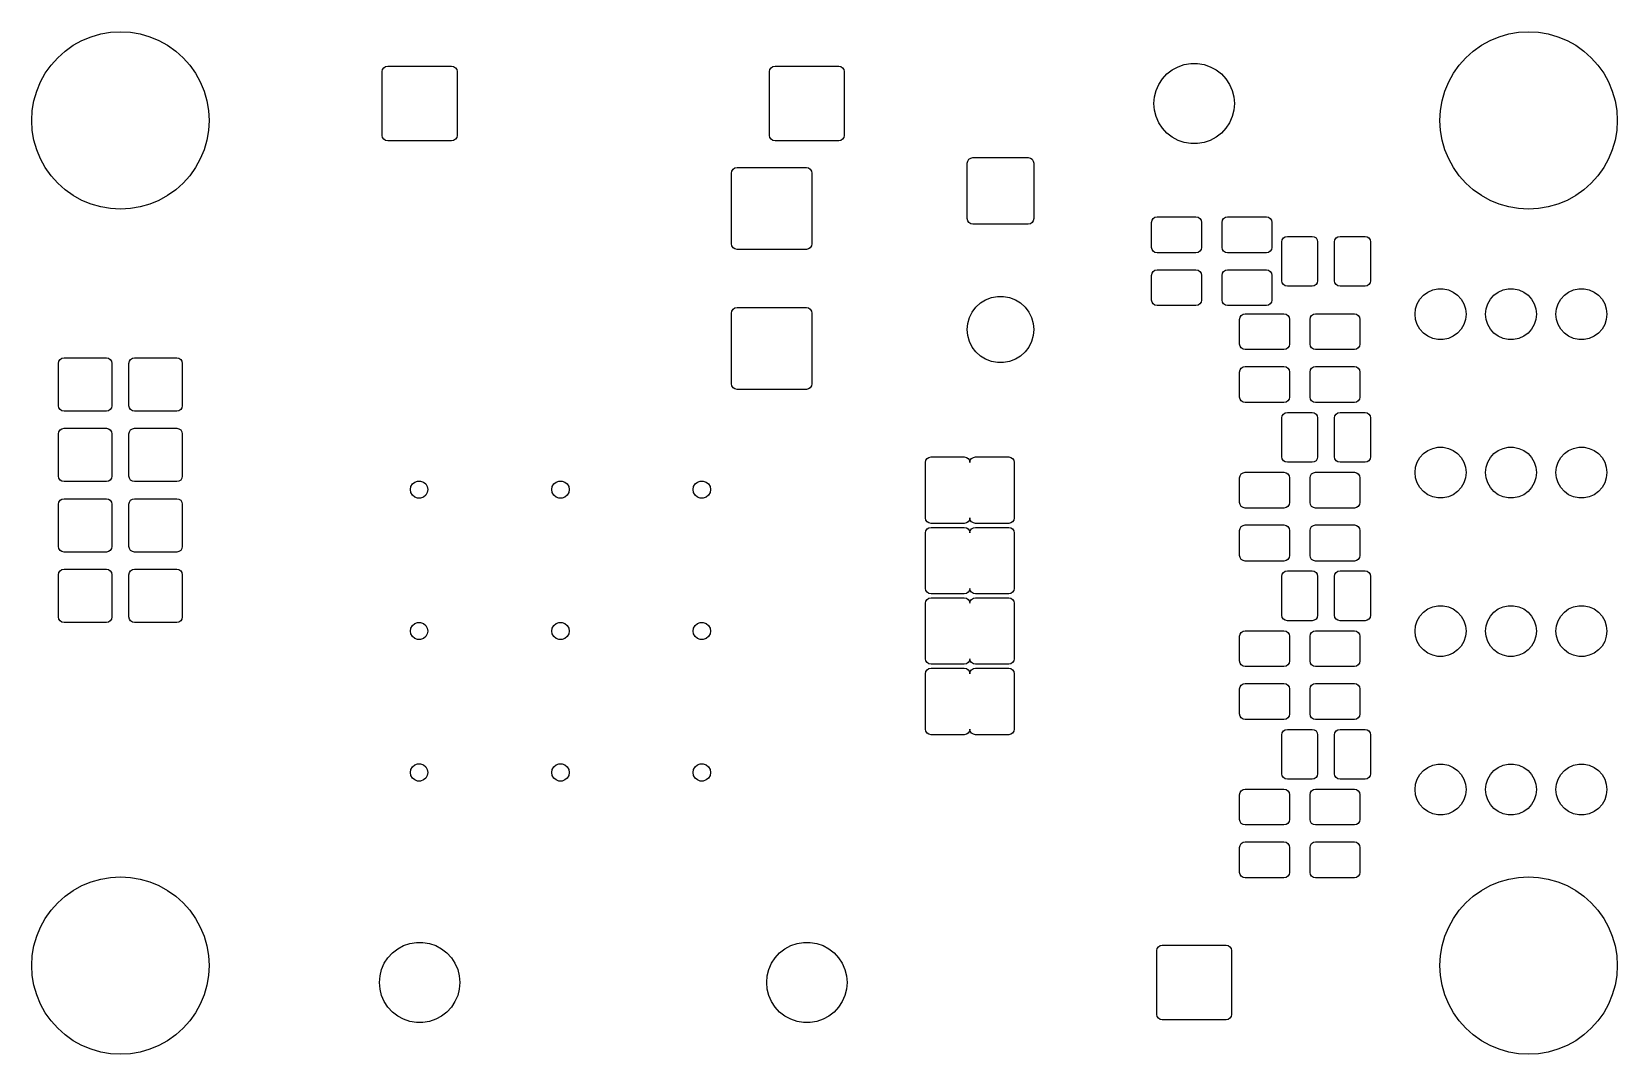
# Model space of a CAD drawing. Extents: x 0.07 to 2.33, y 0.07 to 1.53.
import ezdxf

# ---------------------------------------------------------------- set-up
doc = ezdxf.new("R2010")
doc.units = 0
doc.header["$MEASUREMENT"] = 0
doc.layers.add('BLACK', color=7, linetype='CONTINUOUS')

msp = doc.modelspace()

# ---------------------------------------------------------------- linework, layer by layer
at = {"layer": 'BLACK', "linetype": 'CONTINUOUS'}
for p, q in [((0.133, 1.5067), (0.1453, 1.5135)), ((0.1453, 1.5135), (0.1584, 1.5189)), ((0.1584, 1.5189), (0.172, 1.5228)), ((0.172, 1.5228), (0.1859, 1.5252)), ((0.1859, 1.5252), (0.2, 1.526)), ((0.2, 1.526), (0.2141, 1.5252)), ((0.2141, 1.5252), (0.228, 1.5228)), ((0.228, 1.5228), (0.2416, 1.5189)), ((0.2416, 1.5189), (0.2547, 1.5135)), ((0.2547, 1.5135), (0.267, 1.5067)), ((2.133, 1.5067), (2.1453, 1.5135)), ((2.1453, 1.5135), (2.1584, 1.5189)), ((2.1584, 1.5189), (2.172, 1.5228)), ((2.172, 1.5228), (2.1859, 1.5252)), ((2.1859, 1.5252), (2.2, 1.526)), ((2.2, 1.526), (2.2141, 1.5252)), ((2.2141, 1.5252), (2.228, 1.5228)), ((2.228, 1.5228), (2.2416, 1.5189)), ((2.2416, 1.5189), (2.2547, 1.5135)), ((2.2547, 1.5135), (2.267, 1.5067)), ((0.1015, 1.4785), (0.1109, 1.4891)), ((0.1109, 1.4891), (0.1215, 1.4985)), ((0.1215, 1.4985), (0.133, 1.5067)), ((0.267, 1.5067), (0.2785, 1.4985)), ((0.2785, 1.4985), (0.2891, 1.4891)), ((0.2891, 1.4891), (0.2985, 1.4785)), ((2.1015, 1.4785), (2.1109, 1.4891)), ((2.1109, 1.4891), (2.1215, 1.4985)), ((2.1215, 1.4985), (2.133, 1.5067)), ((2.267, 1.5067), (2.2785, 1.4985)), ((2.2785, 1.4985), (2.2891, 1.4891)), ((2.2891, 1.4891), (2.2985, 1.4785)), ((0.0865, 1.4547), (0.0933, 1.467)), ((0.0933, 1.467), (0.1015, 1.4785)), ((0.2985, 1.4785), (0.3067, 1.467)), ((0.3067, 1.467), (0.3135, 1.4547)), ((0.5719, 1.4693), (0.5724, 1.4723)), ((0.5719, 1.3787), (0.5719, 1.4693)), ((0.5724, 1.4723), (0.5742, 1.4749)), ((0.5742, 1.4749), (0.5767, 1.4766)), ((0.5767, 1.4766), (0.5797, 1.4772)), ((0.5797, 1.4772), (0.6703, 1.4772)), ((0.6703, 1.4772), (0.6733, 1.4766)), ((0.6733, 1.4766), (0.6758, 1.4749)), ((0.6758, 1.4749), (0.6776, 1.4723)), ((0.6776, 1.4723), (0.6781, 1.4693)), ((0.6781, 1.4693), (0.6781, 1.3787)), ((1.1219, 1.4693), (1.1224, 1.4723)), ((1.1219, 1.3787), (1.1219, 1.4693)), ((1.1224, 1.4723), (1.1242, 1.4749)), ((1.1242, 1.4749), (1.1267, 1.4766)), ((1.1267, 1.4766), (1.1297, 1.4772)), ((1.1297, 1.4772), (1.2203, 1.4772)), ((1.2203, 1.4772), (1.2233, 1.4766)), ((1.2233, 1.4766), (1.2258, 1.4749)), ((1.2258, 1.4749), (1.2276, 1.4723)), ((1.2276, 1.4723), (1.2281, 1.4693)), ((1.2281, 1.4693), (1.2281, 1.3787)), ((1.68, 1.4591), (1.6863, 1.466)), ((1.6863, 1.466), (1.6938, 1.4718)), ((1.6938, 1.4718), (1.7021, 1.4763)), ((1.7021, 1.4763), (1.711, 1.4794)), ((1.711, 1.4794), (1.7203, 1.4809)), ((1.7203, 1.4809), (1.7297, 1.4809)), ((1.7297, 1.4809), (1.739, 1.4794)), ((1.739, 1.4794), (1.7479, 1.4763)), ((1.7479, 1.4763), (1.7562, 1.4718)), ((1.7562, 1.4718), (1.7637, 1.466)), ((1.7637, 1.466), (1.77, 1.4591)), ((2.0865, 1.4547), (2.0933, 1.467)), ((2.0933, 1.467), (2.1015, 1.4785)), ((2.2985, 1.4785), (2.3067, 1.467)), ((2.3067, 1.467), (2.3135, 1.4547)), ((0.0772, 1.428), (0.0811, 1.4416)), ((0.0811, 1.4416), (0.0865, 1.4547)), ((0.3135, 1.4547), (0.3189, 1.4416)), ((0.3189, 1.4416), (0.3228, 1.428)), ((1.6687, 1.4334), (1.671, 1.4426)), ((1.671, 1.4426), (1.6748, 1.4512)), ((1.6748, 1.4512), (1.68, 1.4591)), ((1.77, 1.4591), (1.7752, 1.4512)), ((1.7752, 1.4512), (1.779, 1.4426)), ((1.779, 1.4426), (1.7813, 1.4334)), ((2.0772, 1.428), (2.0811, 1.4416)), ((2.0811, 1.4416), (2.0865, 1.4547)), ((2.3135, 1.4547), (2.3189, 1.4416)), ((2.3189, 1.4416), (2.3228, 1.428)), ((0.0748, 1.4141), (0.0772, 1.428)), ((0.3228, 1.428), (0.3252, 1.4141)), ((1.6679, 1.424), (1.6687, 1.4334)), ((1.6687, 1.4146), (1.6679, 1.424)), ((1.7813, 1.4334), (1.7821, 1.424)), ((1.7821, 1.424), (1.7813, 1.4146)), ((2.0748, 1.4141), (2.0772, 1.428)), ((2.3228, 1.428), (2.3252, 1.4141)), ((0.074, 1.4), (0.0748, 1.4141)), ((0.0748, 1.3859), (0.074, 1.4)), ((0.3252, 1.4141), (0.326, 1.4)), ((0.326, 1.4), (0.3252, 1.3859)), ((1.671, 1.4055), (1.6687, 1.4146)), ((1.6748, 1.3968), (1.671, 1.4055)), ((1.68, 1.389), (1.6748, 1.3968)), ((1.7752, 1.3968), (1.77, 1.389)), ((1.779, 1.4055), (1.7752, 1.3968)), ((1.7813, 1.4146), (1.779, 1.4055)), ((2.074, 1.4), (2.0748, 1.4141)), ((2.0748, 1.3859), (2.074, 1.4)), ((2.3252, 1.4141), (2.326, 1.4)), ((2.326, 1.4), (2.3252, 1.3859)), ((0.0772, 1.372), (0.0748, 1.3859)), ((0.3252, 1.3859), (0.3228, 1.372)), ((0.5724, 1.3757), (0.5719, 1.3787)), ((0.5742, 1.3732), (0.5724, 1.3757)), ((0.6776, 1.3757), (0.6758, 1.3732)), ((0.6781, 1.3787), (0.6776, 1.3757)), ((1.1224, 1.3757), (1.1219, 1.3787)), ((1.1242, 1.3732), (1.1224, 1.3757)), ((1.2276, 1.3757), (1.2258, 1.3732)), ((1.2281, 1.3787), (1.2276, 1.3757)), ((1.6863, 1.382), (1.68, 1.389)), ((1.6938, 1.3762), (1.6863, 1.382)), ((1.7021, 1.3717), (1.6938, 1.3762)), ((1.7562, 1.3762), (1.7479, 1.3717)), ((1.7637, 1.382), (1.7562, 1.3762)), ((1.77, 1.389), (1.7637, 1.382)), ((2.0772, 1.372), (2.0748, 1.3859)), ((2.3252, 1.3859), (2.3228, 1.372)), ((0.0811, 1.3584), (0.0772, 1.372)), ((0.0865, 1.3453), (0.0811, 1.3584)), ((0.3189, 1.3584), (0.3135, 1.3453)), ((0.3228, 1.372), (0.3189, 1.3584)), ((0.5767, 1.3715), (0.5742, 1.3732)), ((0.5797, 1.3709), (0.5767, 1.3715)), ((0.6703, 1.3709), (0.5797, 1.3709)), ((0.6733, 1.3715), (0.6703, 1.3709)), ((0.6758, 1.3732), (0.6733, 1.3715)), ((1.1267, 1.3715), (1.1242, 1.3732)), ((1.1297, 1.3709), (1.1267, 1.3715)), ((1.2203, 1.3709), (1.1297, 1.3709)), ((1.2233, 1.3715), (1.2203, 1.3709)), ((1.2258, 1.3732), (1.2233, 1.3715)), ((1.711, 1.3687), (1.7021, 1.3717)), ((1.7203, 1.3671), (1.711, 1.3687)), ((1.7297, 1.3671), (1.7203, 1.3671)), ((1.739, 1.3687), (1.7297, 1.3671)), ((1.7479, 1.3717), (1.739, 1.3687)), ((2.0811, 1.3584), (2.0772, 1.372)), ((2.0865, 1.3453), (2.0811, 1.3584)), ((2.3189, 1.3584), (2.3135, 1.3453)), ((2.3228, 1.372), (2.3189, 1.3584)), ((0.0933, 1.333), (0.0865, 1.3453)), ((0.1015, 1.3215), (0.0933, 1.333)), ((0.3067, 1.333), (0.2985, 1.3215)), ((0.3135, 1.3453), (0.3067, 1.333)), ((1.0685, 1.3282), (1.0702, 1.3308)), ((1.0702, 1.3308), (1.0728, 1.3325)), ((1.0728, 1.3325), (1.0758, 1.3331)), ((1.0758, 1.3331), (1.1742, 1.3331)), ((1.1742, 1.3331), (1.1772, 1.3325)), ((1.1772, 1.3325), (1.1798, 1.3308)), ((1.1798, 1.3308), (1.1815, 1.3282)), ((1.4028, 1.3394), (1.4034, 1.3424)), ((1.4028, 1.2606), (1.4028, 1.3394)), ((1.4034, 1.3424), (1.4051, 1.3449)), ((1.4051, 1.3449), (1.4076, 1.3466)), ((1.4076, 1.3466), (1.4106, 1.3472)), ((1.4106, 1.3472), (1.4894, 1.3472)), ((1.4894, 1.3472), (1.4924, 1.3466)), ((1.4924, 1.3466), (1.4949, 1.3449)), ((1.4949, 1.3449), (1.4966, 1.3424)), ((1.4966, 1.3424), (1.4972, 1.3394)), ((1.4972, 1.3394), (1.4972, 1.2606)), ((2.0933, 1.333), (2.0865, 1.3453)), ((2.1015, 1.3215), (2.0933, 1.333)), ((2.3067, 1.333), (2.2985, 1.3215)), ((2.3135, 1.3453), (2.3067, 1.333)), ((0.1109, 1.3109), (0.1015, 1.3215)), ((0.1215, 1.3015), (0.1109, 1.3109)), ((0.2891, 1.3109), (0.2785, 1.3015)), ((0.2985, 1.3215), (0.2891, 1.3109)), ((1.0679, 1.3252), (1.0685, 1.3282)), ((1.0679, 1.2248), (1.0679, 1.3252)), ((1.1815, 1.3282), (1.1821, 1.3252)), ((1.1821, 1.3252), (1.1821, 1.2248)), ((2.1109, 1.3109), (2.1015, 1.3215)), ((2.1215, 1.3015), (2.1109, 1.3109)), ((2.2891, 1.3109), (2.2785, 1.3015)), ((2.2985, 1.3215), (2.2891, 1.3109)), ((0.133, 1.2933), (0.1215, 1.3015)), ((0.1453, 1.2865), (0.133, 1.2933)), ((0.1584, 1.2811), (0.1453, 1.2865)), ((0.2547, 1.2865), (0.2416, 1.2811)), ((0.267, 1.2933), (0.2547, 1.2865)), ((0.2785, 1.3015), (0.267, 1.2933)), ((2.133, 1.2933), (2.1215, 1.3015)), ((2.1453, 1.2865), (2.133, 1.2933)), ((2.1584, 1.2811), (2.1453, 1.2865)), ((2.2547, 1.2865), (2.2416, 1.2811)), ((2.267, 1.2933), (2.2547, 1.2865)), ((2.2785, 1.3015), (2.267, 1.2933)), ((0.172, 1.2772), (0.1584, 1.2811)), ((0.1859, 1.2748), (0.172, 1.2772)), ((0.2, 1.274), (0.1859, 1.2748)), ((0.2141, 1.2748), (0.2, 1.274)), ((0.228, 1.2772), (0.2141, 1.2748)), ((0.2416, 1.2811), (0.228, 1.2772)), ((1.6669, 1.2608), (1.6694, 1.2625)), ((1.6694, 1.2625), (1.6724, 1.2631)), ((1.6724, 1.2631), (1.7276, 1.2631)), ((1.7276, 1.2631), (1.7306, 1.2625)), ((1.7306, 1.2625), (1.7331, 1.2608)), ((1.7669, 1.2608), (1.7694, 1.2625)), ((1.7694, 1.2625), (1.7724, 1.2631)), ((1.7724, 1.2631), (1.8276, 1.2631)), ((1.8276, 1.2631), (1.8306, 1.2625)), ((1.8306, 1.2625), (1.8331, 1.2608)), ((2.172, 1.2772), (2.1584, 1.2811)), ((2.1859, 1.2748), (2.172, 1.2772)), ((2.2, 1.274), (2.1859, 1.2748)), ((2.2141, 1.2748), (2.2, 1.274)), ((2.228, 1.2772), (2.2141, 1.2748)), ((2.2416, 1.2811), (2.228, 1.2772)), ((1.4034, 1.2576), (1.4028, 1.2606)), ((1.4051, 1.2551), (1.4034, 1.2576)), ((1.4076, 1.2534), (1.4051, 1.2551)), ((1.4106, 1.2528), (1.4076, 1.2534)), ((1.4894, 1.2528), (1.4106, 1.2528)), ((1.4924, 1.2534), (1.4894, 1.2528)), ((1.4949, 1.2551), (1.4924, 1.2534)), ((1.4966, 1.2576), (1.4949, 1.2551)), ((1.4972, 1.2606), (1.4966, 1.2576)), ((1.6646, 1.2552), (1.6652, 1.2582)), ((1.6646, 1.2198), (1.6646, 1.2552)), ((1.6652, 1.2582), (1.6669, 1.2608)), ((1.7331, 1.2608), (1.7348, 1.2582)), ((1.7348, 1.2582), (1.7354, 1.2552)), ((1.7354, 1.2552), (1.7354, 1.2198)), ((1.7646, 1.2552), (1.7652, 1.2582)), ((1.7646, 1.2198), (1.7646, 1.2552)), ((1.7652, 1.2582), (1.7669, 1.2608)), ((1.8331, 1.2608), (1.8348, 1.2582)), ((1.8348, 1.2582), (1.8354, 1.2552)), ((1.8354, 1.2552), (1.8354, 1.2198)), ((1.0685, 1.2218), (1.0679, 1.2248)), ((1.0702, 1.2192), (1.0685, 1.2218)), ((1.0728, 1.2175), (1.0702, 1.2192)), ((1.0758, 1.2169), (1.0728, 1.2175)), ((1.1742, 1.2169), (1.0758, 1.2169)), ((1.1772, 1.2175), (1.1742, 1.2169)), ((1.1798, 1.2192), (1.1772, 1.2175)), ((1.1815, 1.2218), (1.1798, 1.2192)), ((1.1821, 1.2248), (1.1815, 1.2218)), ((1.6652, 1.2168), (1.6646, 1.2198)), ((1.6669, 1.2142), (1.6652, 1.2168)), ((1.7348, 1.2168), (1.7331, 1.2142)), ((1.7354, 1.2198), (1.7348, 1.2168)), ((1.7652, 1.2168), (1.7646, 1.2198)), ((1.7669, 1.2142), (1.7652, 1.2168)), ((1.8348, 1.2168), (1.8331, 1.2142)), ((1.8354, 1.2198), (1.8348, 1.2168)), ((1.8496, 1.2276), (1.8502, 1.2306)), ((1.8496, 1.1724), (1.8496, 1.2276)), ((1.8502, 1.2306), (1.8519, 1.2331)), ((1.8519, 1.2331), (1.8545, 1.2348)), ((1.8545, 1.2348), (1.8575, 1.2354)), ((1.8575, 1.2354), (1.8925, 1.2354)), ((1.8925, 1.2354), (1.8955, 1.2348)), ((1.8955, 1.2348), (1.8981, 1.2331)), ((1.8981, 1.2331), (1.8998, 1.2306)), ((1.8998, 1.2306), (1.9004, 1.2276)), ((1.9004, 1.2276), (1.9004, 1.1724)), ((1.9244, 1.2276), (1.925, 1.2306)), ((1.9244, 1.1724), (1.9244, 1.2276)), ((1.925, 1.2306), (1.9267, 1.2331)), ((1.9267, 1.2331), (1.9293, 1.2348)), ((1.9293, 1.2348), (1.9323, 1.2354)), ((1.9323, 1.2354), (1.9677, 1.2354)), ((1.9677, 1.2354), (1.9707, 1.2348)), ((1.9707, 1.2348), (1.9733, 1.2331)), ((1.9733, 1.2331), (1.975, 1.2306)), ((1.975, 1.2306), (1.9756, 1.2276)), ((1.9756, 1.2276), (1.9756, 1.1724)), ((1.6694, 1.2125), (1.6669, 1.2142)), ((1.6724, 1.2119), (1.6694, 1.2125)), ((1.7276, 1.2119), (1.6724, 1.2119)), ((1.7306, 1.2125), (1.7276, 1.2119)), ((1.7331, 1.2142), (1.7306, 1.2125)), ((1.7694, 1.2125), (1.7669, 1.2142)), ((1.7724, 1.2119), (1.7694, 1.2125)), ((1.8276, 1.2119), (1.7724, 1.2119)), ((1.8306, 1.2125), (1.8276, 1.2119)), ((1.8331, 1.2142), (1.8306, 1.2125)), ((1.6646, 1.18), (1.6652, 1.183)), ((1.6646, 1.145), (1.6646, 1.18)), ((1.6652, 1.183), (1.6669, 1.1856)), ((1.6669, 1.1856), (1.6694, 1.1873)), ((1.6694, 1.1873), (1.6724, 1.1879)), ((1.6724, 1.1879), (1.7276, 1.1879)), ((1.7276, 1.1879), (1.7306, 1.1873)), ((1.7306, 1.1873), (1.7331, 1.1856)), ((1.7331, 1.1856), (1.7348, 1.183)), ((1.7348, 1.183), (1.7354, 1.18)), ((1.7354, 1.18), (1.7354, 1.145)), ((1.7646, 1.18), (1.7652, 1.183)), ((1.7646, 1.145), (1.7646, 1.18)), ((1.7652, 1.183), (1.7669, 1.1856)), ((1.7669, 1.1856), (1.7694, 1.1873)), ((1.7694, 1.1873), (1.7724, 1.1879)), ((1.7724, 1.1879), (1.8276, 1.1879)), ((1.8276, 1.1879), (1.8306, 1.1873)), ((1.8306, 1.1873), (1.8331, 1.1856)), ((1.8331, 1.1856), (1.8348, 1.183)), ((1.8348, 1.183), (1.8354, 1.18)), ((1.8354, 1.18), (1.8354, 1.145)), ((1.8502, 1.1694), (1.8496, 1.1724)), ((1.9004, 1.1724), (1.8998, 1.1694)), ((1.925, 1.1694), (1.9244, 1.1724)), ((1.9756, 1.1724), (1.975, 1.1694)), ((1.4289, 1.1454), (1.4371, 1.1486)), ((1.4371, 1.1486), (1.4456, 1.1502)), ((1.4456, 1.1502), (1.4544, 1.1502)), ((1.4544, 1.1502), (1.4629, 1.1486)), ((1.4629, 1.1486), (1.4711, 1.1454)), ((1.8519, 1.1669), (1.8502, 1.1694)), ((1.8545, 1.1652), (1.8519, 1.1669)), ((1.8575, 1.1646), (1.8545, 1.1652)), ((1.8925, 1.1646), (1.8575, 1.1646)), ((1.8955, 1.1652), (1.8925, 1.1646)), ((1.8981, 1.1669), (1.8955, 1.1652)), ((1.8998, 1.1694), (1.8981, 1.1669)), ((1.9267, 1.1669), (1.925, 1.1694)), ((1.9293, 1.1652), (1.9267, 1.1669)), ((1.9323, 1.1646), (1.9293, 1.1652)), ((1.9677, 1.1646), (1.9323, 1.1646)), ((1.9707, 1.1652), (1.9677, 1.1646)), ((1.9733, 1.1669), (1.9707, 1.1652)), ((1.975, 1.1694), (1.9733, 1.1669)), ((2.0457, 1.1463), (2.0508, 1.1519)), ((2.0508, 1.1519), (2.0569, 1.1564)), ((2.0569, 1.1564), (2.0638, 1.1594)), ((2.0638, 1.1594), (2.0712, 1.161)), ((2.0712, 1.161), (2.0788, 1.161)), ((2.0788, 1.161), (2.0862, 1.1594)), ((2.0862, 1.1594), (2.0931, 1.1564)), ((2.0931, 1.1564), (2.0992, 1.1519)), ((2.0992, 1.1519), (2.1043, 1.1463)), ((2.1457, 1.1463), (2.1508, 1.1519)), ((2.1508, 1.1519), (2.1569, 1.1564)), ((2.1569, 1.1564), (2.1638, 1.1594)), ((2.1638, 1.1594), (2.1712, 1.161)), ((2.1712, 1.161), (2.1788, 1.161)), ((2.1788, 1.161), (2.1862, 1.1594)), ((2.1862, 1.1594), (2.1931, 1.1564)), ((2.1931, 1.1564), (2.1992, 1.1519)), ((2.1992, 1.1519), (2.2043, 1.1463)), ((2.2457, 1.1463), (2.2508, 1.1519)), ((2.2508, 1.1519), (2.2569, 1.1564)), ((2.2569, 1.1564), (2.2638, 1.1594)), ((2.2638, 1.1594), (2.2712, 1.161)), ((2.2712, 1.161), (2.2788, 1.161)), ((2.2788, 1.161), (2.2862, 1.1594)), ((2.2862, 1.1594), (2.2931, 1.1564)), ((2.2931, 1.1564), (2.2992, 1.1519)), ((2.2992, 1.1519), (2.3043, 1.1463)), ((1.0679, 1.1264), (1.0685, 1.1294)), ((1.0679, 1.026), (1.0679, 1.1264)), ((1.0685, 1.1294), (1.0702, 1.132)), ((1.0702, 1.132), (1.0728, 1.1337)), ((1.0728, 1.1337), (1.0758, 1.1343)), ((1.0758, 1.1343), (1.1742, 1.1343)), ((1.1742, 1.1343), (1.1772, 1.1337)), ((1.1772, 1.1337), (1.1798, 1.132)), ((1.1798, 1.132), (1.1815, 1.1294)), ((1.1815, 1.1294), (1.1821, 1.1264)), ((1.1821, 1.1264), (1.1821, 1.026)), ((1.4059, 1.1202), (1.4098, 1.128)), ((1.4098, 1.128), (1.4151, 1.135)), ((1.4151, 1.135), (1.4215, 1.1409)), ((1.4215, 1.1409), (1.4289, 1.1454)), ((1.4711, 1.1454), (1.4785, 1.1409)), ((1.4785, 1.1409), (1.4849, 1.135)), ((1.4849, 1.135), (1.4902, 1.128)), ((1.4902, 1.128), (1.4941, 1.1202)), ((1.6652, 1.142), (1.6646, 1.145)), ((1.6669, 1.1394), (1.6652, 1.142)), ((1.6694, 1.1377), (1.6669, 1.1394)), ((1.6724, 1.1371), (1.6694, 1.1377)), ((1.7276, 1.1371), (1.6724, 1.1371)), ((1.7306, 1.1377), (1.7276, 1.1371)), ((1.7331, 1.1394), (1.7306, 1.1377)), ((1.7348, 1.142), (1.7331, 1.1394)), ((1.7354, 1.145), (1.7348, 1.142)), ((1.7652, 1.142), (1.7646, 1.145)), ((1.7669, 1.1394), (1.7652, 1.142)), ((1.7694, 1.1377), (1.7669, 1.1394)), ((1.7724, 1.1371), (1.7694, 1.1377)), ((1.8276, 1.1371), (1.7724, 1.1371)), ((1.8306, 1.1377), (1.8276, 1.1371)), ((1.8331, 1.1394), (1.8306, 1.1377)), ((1.8348, 1.142), (1.8331, 1.1394)), ((1.8354, 1.145), (1.8348, 1.142)), ((2.0388, 1.125), (2.0396, 1.1325)), ((2.0396, 1.1325), (2.0419, 1.1397)), ((2.0419, 1.1397), (2.0457, 1.1463)), ((2.1043, 1.1463), (2.1081, 1.1397)), ((2.1081, 1.1397), (2.1104, 1.1325)), ((2.1104, 1.1325), (2.1112, 1.125)), ((2.1388, 1.125), (2.1396, 1.1325)), ((2.1396, 1.1325), (2.1419, 1.1397)), ((2.1419, 1.1397), (2.1457, 1.1463)), ((2.2043, 1.1463), (2.2081, 1.1397)), ((2.2081, 1.1397), (2.2104, 1.1325)), ((2.2104, 1.1325), (2.2112, 1.125)), ((2.2388, 1.125), (2.2396, 1.1325)), ((2.2396, 1.1325), (2.2419, 1.1397)), ((2.2419, 1.1397), (2.2457, 1.1463)), ((2.3043, 1.1463), (2.3081, 1.1397)), ((2.3081, 1.1397), (2.3104, 1.1325)), ((2.3104, 1.1325), (2.3112, 1.125)), ((1.4028, 1.1031), (1.4036, 1.1118)), ((1.4036, 1.1118), (1.4059, 1.1202)), ((1.4941, 1.1202), (1.4964, 1.1118)), ((1.4964, 1.1118), (1.4972, 1.1031)), ((1.7896, 1.1175), (1.7902, 1.1205)), ((1.7896, 1.0825), (1.7896, 1.1175)), ((1.7902, 1.1205), (1.7919, 1.1231)), ((1.7919, 1.1231), (1.7944, 1.1248)), ((1.7944, 1.1248), (1.7974, 1.1254)), ((1.7974, 1.1254), (1.8526, 1.1254)), ((1.8526, 1.1254), (1.8556, 1.1248)), ((1.8556, 1.1248), (1.8581, 1.1231)), ((1.8581, 1.1231), (1.8598, 1.1205)), ((1.8598, 1.1205), (1.8604, 1.1175)), ((1.8604, 1.1175), (1.8604, 1.0825)), ((1.8896, 1.1175), (1.8902, 1.1205)), ((1.8896, 1.0825), (1.8896, 1.1175)), ((1.8902, 1.1205), (1.8919, 1.1231)), ((1.8919, 1.1231), (1.8944, 1.1248)), ((1.8944, 1.1248), (1.8974, 1.1254)), ((1.8974, 1.1254), (1.9526, 1.1254)), ((1.9526, 1.1254), (1.9556, 1.1248)), ((1.9556, 1.1248), (1.9581, 1.1231)), ((1.9581, 1.1231), (1.9598, 1.1205)), ((1.9598, 1.1205), (1.9604, 1.1175)), ((1.9604, 1.1175), (1.9604, 1.0825)), ((2.0396, 1.1175), (2.0388, 1.125)), ((2.0419, 1.1103), (2.0396, 1.1175)), ((2.0457, 1.1037), (2.0419, 1.1103)), ((2.0508, 1.0981), (2.0457, 1.1037)), ((2.1043, 1.1037), (2.0992, 1.0981)), ((2.1081, 1.1103), (2.1043, 1.1037)), ((2.1104, 1.1175), (2.1081, 1.1103)), ((2.1112, 1.125), (2.1104, 1.1175)), ((2.1396, 1.1175), (2.1388, 1.125)), ((2.1419, 1.1103), (2.1396, 1.1175)), ((2.1457, 1.1037), (2.1419, 1.1103)), ((2.1508, 1.0981), (2.1457, 1.1037)), ((2.2043, 1.1037), (2.1992, 1.0981)), ((2.2081, 1.1103), (2.2043, 1.1037)), ((2.2104, 1.1175), (2.2081, 1.1103)), ((2.2112, 1.125), (2.2104, 1.1175)), ((2.2396, 1.1175), (2.2388, 1.125)), ((2.2419, 1.1103), (2.2396, 1.1175)), ((2.2457, 1.1037), (2.2419, 1.1103)), ((2.2508, 1.0981), (2.2457, 1.1037)), ((2.3043, 1.1037), (2.2992, 1.0981)), ((2.3081, 1.1103), (2.3043, 1.1037)), ((2.3104, 1.1175), (2.3081, 1.1103)), ((2.3112, 1.125), (2.3104, 1.1175)), ((1.4036, 1.0945), (1.4028, 1.1031)), ((1.4059, 1.0861), (1.4036, 1.0945)), ((1.4098, 1.0783), (1.4059, 1.0861)), ((1.4941, 1.0861), (1.4902, 1.0783)), ((1.4964, 1.0945), (1.4941, 1.0861)), ((1.4972, 1.1031), (1.4964, 1.0945)), ((1.7902, 1.0795), (1.7896, 1.0825)), ((1.8604, 1.0825), (1.8598, 1.0795)), ((1.8902, 1.0795), (1.8896, 1.0825)), ((1.9604, 1.0825), (1.9598, 1.0795)), ((2.0569, 1.0936), (2.0508, 1.0981)), ((2.0638, 1.0906), (2.0569, 1.0936)), ((2.0712, 1.089), (2.0638, 1.0906)), ((2.0788, 1.089), (2.0712, 1.089)), ((2.0862, 1.0906), (2.0788, 1.089)), ((2.0931, 1.0936), (2.0862, 1.0906)), ((2.0992, 1.0981), (2.0931, 1.0936)), ((2.1569, 1.0936), (2.1508, 1.0981)), ((2.1638, 1.0906), (2.1569, 1.0936)), ((2.1712, 1.089), (2.1638, 1.0906)), ((2.1788, 1.089), (2.1712, 1.089)), ((2.1862, 1.0906), (2.1788, 1.089)), ((2.1931, 1.0936), (2.1862, 1.0906)), ((2.1992, 1.0981), (2.1931, 1.0936)), ((2.2569, 1.0936), (2.2508, 1.0981)), ((2.2638, 1.0906), (2.2569, 1.0936)), ((2.2712, 1.089), (2.2638, 1.0906)), ((2.2788, 1.089), (2.2712, 1.089)), ((2.2862, 1.0906), (2.2788, 1.089)), ((2.2931, 1.0936), (2.2862, 1.0906)), ((2.2992, 1.0981), (2.2931, 1.0936)), ((0.1127, 1.058), (0.1144, 1.0606)), ((0.1144, 1.0606), (0.117, 1.0623)), ((0.117, 1.0623), (0.12, 1.0629)), ((0.12, 1.0629), (0.18, 1.0629)), ((0.18, 1.0629), (0.183, 1.0623)), ((0.183, 1.0623), (0.1856, 1.0606)), ((0.1856, 1.0606), (0.1873, 1.058)), ((0.2127, 1.058), (0.2144, 1.0606)), ((0.2144, 1.0606), (0.217, 1.0623)), ((0.217, 1.0623), (0.22, 1.0629)), ((0.22, 1.0629), (0.28, 1.0629)), ((0.28, 1.0629), (0.283, 1.0623)), ((0.283, 1.0623), (0.2856, 1.0606)), ((0.2856, 1.0606), (0.2873, 1.058)), ((1.4151, 1.0713), (1.4098, 1.0783)), ((1.4215, 1.0654), (1.4151, 1.0713)), ((1.4289, 1.0609), (1.4215, 1.0654)), ((1.4371, 1.0577), (1.4289, 1.0609)), ((1.4711, 1.0609), (1.4629, 1.0577)), ((1.4785, 1.0654), (1.4711, 1.0609)), ((1.4849, 1.0713), (1.4785, 1.0654)), ((1.4902, 1.0783), (1.4849, 1.0713)), ((1.7919, 1.0769), (1.7902, 1.0795)), ((1.7944, 1.0752), (1.7919, 1.0769)), ((1.7974, 1.0746), (1.7944, 1.0752)), ((1.8526, 1.0746), (1.7974, 1.0746)), ((1.8556, 1.0752), (1.8526, 1.0746)), ((1.8581, 1.0769), (1.8556, 1.0752)), ((1.8598, 1.0795), (1.8581, 1.0769)), ((1.8919, 1.0769), (1.8902, 1.0795)), ((1.8944, 1.0752), (1.8919, 1.0769)), ((1.8974, 1.0746), (1.8944, 1.0752)), ((1.9526, 1.0746), (1.8974, 1.0746)), ((1.9556, 1.0752), (1.9526, 1.0746)), ((1.9581, 1.0769), (1.9556, 1.0752)), ((1.9598, 1.0795), (1.9581, 1.0769)), ((0.1121, 1.055), (0.1127, 1.058)), ((0.1121, 0.995), (0.1121, 1.055)), ((0.1873, 1.058), (0.1879, 1.055)), ((0.1879, 1.055), (0.1879, 0.995)), ((0.2121, 1.055), (0.2127, 1.058)), ((0.2121, 0.995), (0.2121, 1.055)), ((0.2873, 1.058), (0.2879, 1.055)), ((0.2879, 1.055), (0.2879, 0.995)), ((1.4456, 1.0561), (1.4371, 1.0577)), ((1.4544, 1.0561), (1.4456, 1.0561)), ((1.4629, 1.0577), (1.4544, 1.0561)), ((1.7896, 1.0427), (1.7902, 1.0457)), ((1.7896, 1.0073), (1.7896, 1.0427)), ((1.7902, 1.0457), (1.7919, 1.0483)), ((1.7919, 1.0483), (1.7944, 1.05)), ((1.7944, 1.05), (1.7974, 1.0506)), ((1.7974, 1.0506), (1.8526, 1.0506)), ((1.8526, 1.0506), (1.8556, 1.05)), ((1.8556, 1.05), (1.8581, 1.0483)), ((1.8581, 1.0483), (1.8598, 1.0457)), ((1.8598, 1.0457), (1.8604, 1.0427)), ((1.8604, 1.0427), (1.8604, 1.0073)), ((1.8896, 1.0427), (1.8902, 1.0457)), ((1.8896, 1.0073), (1.8896, 1.0427)), ((1.8902, 1.0457), (1.8919, 1.0483)), ((1.8919, 1.0483), (1.8944, 1.05)), ((1.8944, 1.05), (1.8974, 1.0506)), ((1.8974, 1.0506), (1.9526, 1.0506)), ((1.9526, 1.0506), (1.9556, 1.05)), ((1.9556, 1.05), (1.9581, 1.0483)), ((1.9581, 1.0483), (1.9598, 1.0457)), ((1.9598, 1.0457), (1.9604, 1.0427)), ((1.9604, 1.0427), (1.9604, 1.0073)), ((1.0685, 1.023), (1.0679, 1.026)), ((1.0702, 1.0204), (1.0685, 1.023)), ((1.0728, 1.0187), (1.0702, 1.0204)), ((1.0758, 1.0181), (1.0728, 1.0187)), ((1.1742, 1.0181), (1.0758, 1.0181)), ((1.1772, 1.0187), (1.1742, 1.0181)), ((1.1798, 1.0204), (1.1772, 1.0187)), ((1.1815, 1.023), (1.1798, 1.0204)), ((1.1821, 1.026), (1.1815, 1.023)), ((0.1127, 0.992), (0.1121, 0.995)), ((0.1144, 0.9894), (0.1127, 0.992)), ((0.1873, 0.992), (0.1856, 0.9894)), ((0.1879, 0.995), (0.1873, 0.992)), ((0.2127, 0.992), (0.2121, 0.995)), ((0.2144, 0.9894), (0.2127, 0.992)), ((0.2873, 0.992), (0.2856, 0.9894)), ((0.2879, 0.995), (0.2873, 0.992)), ((1.7902, 1.0043), (1.7896, 1.0073)), ((1.7919, 1.0017), (1.7902, 1.0043)), ((1.7944, 1), (1.7919, 1.0017)), ((1.7974, 0.9994), (1.7944, 1)), ((1.8526, 0.9994), (1.7974, 0.9994)), ((1.8556, 1), (1.8526, 0.9994)), ((1.8581, 1.0017), (1.8556, 1)), ((1.8598, 1.0043), (1.8581, 1.0017)), ((1.8604, 1.0073), (1.8598, 1.0043)), ((1.8902, 1.0043), (1.8896, 1.0073)), ((1.8919, 1.0017), (1.8902, 1.0043)), ((1.8944, 1), (1.8919, 1.0017)), ((1.8974, 0.9994), (1.8944, 1)), ((1.9526, 0.9994), (1.8974, 0.9994)), ((1.9556, 1), (1.9526, 0.9994)), ((1.9581, 1.0017), (1.9556, 1)), ((1.9598, 1.0043), (1.9581, 1.0017)), ((1.9604, 1.0073), (1.9598, 1.0043)), ((0.117, 0.9877), (0.1144, 0.9894)), ((0.12, 0.9871), (0.117, 0.9877)), ((0.18, 0.9871), (0.12, 0.9871)), ((0.183, 0.9877), (0.18, 0.9871)), ((0.1856, 0.9894), (0.183, 0.9877)), ((0.217, 0.9877), (0.2144, 0.9894)), ((0.22, 0.9871), (0.217, 0.9877)), ((0.28, 0.9871), (0.22, 0.9871)), ((0.283, 0.9877), (0.28, 0.9871)), ((0.2856, 0.9894), (0.283, 0.9877)), ((1.8496, 0.9776), (1.8502, 0.9806)), ((1.8496, 0.9224), (1.8496, 0.9776)), ((1.8502, 0.9806), (1.8519, 0.9831)), ((1.8519, 0.9831), (1.8545, 0.9848)), ((1.8545, 0.9848), (1.8575, 0.9854)), ((1.8575, 0.9854), (1.8925, 0.9854)), ((1.8925, 0.9854), (1.8955, 0.9848)), ((1.8955, 0.9848), (1.8981, 0.9831)), ((1.8981, 0.9831), (1.8998, 0.9806)), ((1.8998, 0.9806), (1.9004, 0.9776)), ((1.9004, 0.9776), (1.9004, 0.9224)), ((1.9244, 0.9776), (1.925, 0.9806)), ((1.9244, 0.9224), (1.9244, 0.9776)), ((1.925, 0.9806), (1.9267, 0.9831)), ((1.9267, 0.9831), (1.9293, 0.9848)), ((1.9293, 0.9848), (1.9323, 0.9854)), ((1.9323, 0.9854), (1.9677, 0.9854)), ((1.9677, 0.9854), (1.9707, 0.9848)), ((1.9707, 0.9848), (1.9733, 0.9831)), ((1.9733, 0.9831), (1.975, 0.9806)), ((1.975, 0.9806), (1.9756, 0.9776)), ((1.9756, 0.9776), (1.9756, 0.9224)), ((0.1121, 0.955), (0.1127, 0.958)), ((0.1121, 0.895), (0.1121, 0.955)), ((0.1127, 0.958), (0.1144, 0.9606)), ((0.1144, 0.9606), (0.117, 0.9623)), ((0.117, 0.9623), (0.12, 0.9629)), ((0.12, 0.9629), (0.18, 0.9629)), ((0.18, 0.9629), (0.183, 0.9623)), ((0.183, 0.9623), (0.1856, 0.9606)), ((0.1856, 0.9606), (0.1873, 0.958)), ((0.1873, 0.958), (0.1879, 0.955)), ((0.1879, 0.955), (0.1879, 0.895)), ((0.2121, 0.955), (0.2127, 0.958)), ((0.2121, 0.895), (0.2121, 0.955)), ((0.2127, 0.958), (0.2144, 0.9606)), ((0.2144, 0.9606), (0.217, 0.9623)), ((0.217, 0.9623), (0.22, 0.9629)), ((0.22, 0.9629), (0.28, 0.9629)), ((0.28, 0.9629), (0.283, 0.9623)), ((0.283, 0.9623), (0.2856, 0.9606)), ((0.2856, 0.9606), (0.2873, 0.958)), ((0.2873, 0.958), (0.2879, 0.955)), ((0.2879, 0.955), (0.2879, 0.895)), ((2.0457, 0.9213), (2.0508, 0.9269)), ((2.0508, 0.9269), (2.0569, 0.9314)), ((2.0569, 0.9314), (2.0638, 0.9344)), ((2.0638, 0.9344), (2.0712, 0.936)), ((2.0712, 0.936), (2.0788, 0.936)), ((2.0788, 0.936), (2.0862, 0.9344)), ((2.0862, 0.9344), (2.0931, 0.9314)), ((2.0931, 0.9314), (2.0992, 0.9269)), ((2.0992, 0.9269), (2.1043, 0.9213)), ((2.1457, 0.9213), (2.1508, 0.9269)), ((2.1508, 0.9269), (2.1569, 0.9314)), ((2.1569, 0.9314), (2.1638, 0.9344)), ((2.1638, 0.9344), (2.1712, 0.936)), ((2.1712, 0.936), (2.1788, 0.936)), ((2.1788, 0.936), (2.1862, 0.9344)), ((2.1862, 0.9344), (2.1931, 0.9314)), ((2.1931, 0.9314), (2.1992, 0.9269)), ((2.1992, 0.9269), (2.2043, 0.9213)), ((2.2457, 0.9213), (2.2508, 0.9269)), ((2.2508, 0.9269), (2.2569, 0.9314)), ((2.2569, 0.9314), (2.2638, 0.9344)), ((2.2638, 0.9344), (2.2712, 0.936)), ((2.2712, 0.936), (2.2788, 0.936)), ((2.2788, 0.936), (2.2862, 0.9344)), ((2.2862, 0.9344), (2.2931, 0.9314)), ((2.2931, 0.9314), (2.2992, 0.9269)), ((2.2992, 0.9269), (2.3043, 0.9213)), ((1.3435, 0.9144), (1.3441, 0.9174)), ((1.3435, 0.8356), (1.3435, 0.9144)), ((1.3441, 0.9174), (1.3458, 0.9199)), ((1.3458, 0.9199), (1.3484, 0.9216)), ((1.3484, 0.9216), (1.3514, 0.9222)), ((1.3514, 0.9222), (1.3986, 0.9222)), ((1.3986, 0.9222), (1.4016, 0.9216)), ((1.4016, 0.9216), (1.4042, 0.9199)), ((1.4042, 0.9199), (1.4059, 0.9174)), ((1.4059, 0.9174), (1.4065, 0.9144)), ((1.4065, 0.9144), (1.4071, 0.9174)), ((1.4071, 0.9174), (1.4088, 0.9199)), ((1.4088, 0.9199), (1.4114, 0.9216)), ((1.4114, 0.9216), (1.4144, 0.9222)), ((1.4144, 0.9222), (1.4616, 0.9222)), ((1.4616, 0.9222), (1.4646, 0.9216)), ((1.4646, 0.9216), (1.4672, 0.9199)), ((1.4672, 0.9199), (1.4689, 0.9174)), ((1.4689, 0.9174), (1.4695, 0.9144)), ((1.4695, 0.9144), (1.4695, 0.8356)), ((1.8502, 0.9194), (1.8496, 0.9224)), ((1.8519, 0.9169), (1.8502, 0.9194)), ((1.8545, 0.9152), (1.8519, 0.9169)), ((1.8575, 0.9146), (1.8545, 0.9152)), ((1.8925, 0.9146), (1.8575, 0.9146)), ((1.8955, 0.9152), (1.8925, 0.9146)), ((1.8981, 0.9169), (1.8955, 0.9152)), ((1.8998, 0.9194), (1.8981, 0.9169)), ((1.9004, 0.9224), (1.8998, 0.9194)), ((1.925, 0.9194), (1.9244, 0.9224)), ((1.9267, 0.9169), (1.925, 0.9194)), ((1.9293, 0.9152), (1.9267, 0.9169)), ((1.9323, 0.9146), (1.9293, 0.9152)), ((1.9677, 0.9146), (1.9323, 0.9146)), ((1.9707, 0.9152), (1.9677, 0.9146)), ((1.9733, 0.9169), (1.9707, 0.9152)), ((1.975, 0.9194), (1.9733, 0.9169)), ((1.9756, 0.9224), (1.975, 0.9194)), ((2.0388, 0.9), (2.0396, 0.9075)), ((2.0396, 0.9075), (2.0419, 0.9147)), ((2.0419, 0.9147), (2.0457, 0.9213)), ((2.1043, 0.9213), (2.1081, 0.9147)), ((2.1081, 0.9147), (2.1104, 0.9075)), ((2.1104, 0.9075), (2.1112, 0.9)), ((2.1388, 0.9), (2.1396, 0.9075)), ((2.1396, 0.9075), (2.1419, 0.9147)), ((2.1419, 0.9147), (2.1457, 0.9213)), ((2.2043, 0.9213), (2.2081, 0.9147)), ((2.2081, 0.9147), (2.2104, 0.9075)), ((2.2104, 0.9075), (2.2112, 0.9)), ((2.2388, 0.9), (2.2396, 0.9075)), ((2.2396, 0.9075), (2.2419, 0.9147)), ((2.2419, 0.9147), (2.2457, 0.9213)), ((2.3043, 0.9213), (2.3081, 0.9147)), ((2.3081, 0.9147), (2.3104, 0.9075)), ((2.3104, 0.9075), (2.3112, 0.9)), ((0.1127, 0.892), (0.1121, 0.895)), ((0.1144, 0.8894), (0.1127, 0.892)), ((0.117, 0.8877), (0.1144, 0.8894)), ((0.12, 0.8871), (0.117, 0.8877)), ((0.18, 0.8871), (0.12, 0.8871)), ((0.183, 0.8877), (0.18, 0.8871)), ((0.1856, 0.8894), (0.183, 0.8877)), ((0.1873, 0.892), (0.1856, 0.8894)), ((0.1879, 0.895), (0.1873, 0.892)), ((0.2127, 0.892), (0.2121, 0.895)), ((0.2144, 0.8894), (0.2127, 0.892)), ((0.217, 0.8877), (0.2144, 0.8894)), ((0.22, 0.8871), (0.217, 0.8877)), ((0.28, 0.8871), (0.22, 0.8871)), ((0.283, 0.8877), (0.28, 0.8871)), ((0.2856, 0.8894), (0.283, 0.8877)), ((0.2873, 0.892), (0.2856, 0.8894)), ((0.2879, 0.895), (0.2873, 0.892)), ((0.6118, 0.8758), (0.6126, 0.88)), ((0.6126, 0.88), (0.6147, 0.8838)), ((0.6147, 0.8838), (0.618, 0.8865)), ((0.618, 0.8865), (0.6221, 0.888)), ((0.6221, 0.888), (0.6264, 0.888)), ((0.6264, 0.888), (0.6304, 0.8865)), ((0.6304, 0.8865), (0.6337, 0.8838)), ((0.6337, 0.8838), (0.6359, 0.88)), ((0.6359, 0.88), (0.6366, 0.8758)), ((0.8126, 0.8758), (0.8133, 0.88)), ((0.8133, 0.88), (0.8155, 0.8838)), ((0.8155, 0.8838), (0.8188, 0.8865)), ((0.8188, 0.8865), (0.8228, 0.888)), ((0.8228, 0.888), (0.8272, 0.888)), ((0.8272, 0.888), (0.8312, 0.8865)), ((0.8312, 0.8865), (0.8345, 0.8838)), ((0.8345, 0.8838), (0.8367, 0.88)), ((0.8367, 0.88), (0.8374, 0.8758)), ((1.0134, 0.8758), (1.0141, 0.88)), ((1.0141, 0.88), (1.0163, 0.8838)), ((1.0163, 0.8838), (1.0196, 0.8865)), ((1.0196, 0.8865), (1.0236, 0.888)), ((1.0236, 0.888), (1.0279, 0.888)), ((1.0279, 0.888), (1.032, 0.8865)), ((1.032, 0.8865), (1.0353, 0.8838)), ((1.0353, 0.8838), (1.0374, 0.88)), ((1.0374, 0.88), (1.0382, 0.8758)), ((1.7896, 0.8925), (1.7902, 0.8955)), ((1.7896, 0.8575), (1.7896, 0.8925)), ((1.7902, 0.8955), (1.7919, 0.8981)), ((1.7919, 0.8981), (1.7944, 0.8998)), ((1.7944, 0.8998), (1.7974, 0.9004)), ((1.7974, 0.9004), (1.8526, 0.9004)), ((1.8526, 0.9004), (1.8556, 0.8998)), ((1.8556, 0.8998), (1.8581, 0.8981)), ((1.8581, 0.8981), (1.8598, 0.8955)), ((1.8598, 0.8955), (1.8604, 0.8925)), ((1.8604, 0.8925), (1.8604, 0.8575)), ((1.8896, 0.8925), (1.8902, 0.8955)), ((1.8896, 0.8575), (1.8896, 0.8925)), ((1.8902, 0.8955), (1.8919, 0.8981)), ((1.8919, 0.8981), (1.8944, 0.8998)), ((1.8944, 0.8998), (1.8974, 0.9004)), ((1.8974, 0.9004), (1.9526, 0.9004)), ((1.9526, 0.9004), (1.9556, 0.8998)), ((1.9556, 0.8998), (1.9581, 0.8981)), ((1.9581, 0.8981), (1.9598, 0.8955)), ((1.9598, 0.8955), (1.9604, 0.8925)), ((1.9604, 0.8925), (1.9604, 0.8575)), ((2.0396, 0.8925), (2.0388, 0.9)), ((2.0419, 0.8853), (2.0396, 0.8925)), ((2.0457, 0.8787), (2.0419, 0.8853)), ((2.0508, 0.8731), (2.0457, 0.8787)), ((2.1043, 0.8787), (2.0992, 0.8731)), ((2.1081, 0.8853), (2.1043, 0.8787)), ((2.1104, 0.8925), (2.1081, 0.8853)), ((2.1112, 0.9), (2.1104, 0.8925)), ((2.1396, 0.8925), (2.1388, 0.9)), ((2.1419, 0.8853), (2.1396, 0.8925)), ((2.1457, 0.8787), (2.1419, 0.8853)), ((2.1508, 0.8731), (2.1457, 0.8787)), ((2.2043, 0.8787), (2.1992, 0.8731)), ((2.2081, 0.8853), (2.2043, 0.8787)), ((2.2104, 0.8925), (2.2081, 0.8853)), ((2.2112, 0.9), (2.2104, 0.8925)), ((2.2396, 0.8925), (2.2388, 0.9)), ((2.2419, 0.8853), (2.2396, 0.8925)), ((2.2457, 0.8787), (2.2419, 0.8853)), ((2.2508, 0.8731), (2.2457, 0.8787)), ((2.3043, 0.8787), (2.2992, 0.8731)), ((2.3081, 0.8853), (2.3043, 0.8787)), ((2.3104, 0.8925), (2.3081, 0.8853)), ((2.3112, 0.9), (2.3104, 0.8925)), ((0.1121, 0.855), (0.1127, 0.858)), ((0.1127, 0.858), (0.1144, 0.8606)), ((0.1144, 0.8606), (0.117, 0.8623)), ((0.117, 0.8623), (0.12, 0.8629)), ((0.12, 0.8629), (0.18, 0.8629)), ((0.18, 0.8629), (0.183, 0.8623)), ((0.183, 0.8623), (0.1856, 0.8606)), ((0.1856, 0.8606), (0.1873, 0.858)), ((0.1873, 0.858), (0.1879, 0.855)), ((0.2121, 0.855), (0.2127, 0.858)), ((0.2127, 0.858), (0.2144, 0.8606)), ((0.2144, 0.8606), (0.217, 0.8623)), ((0.217, 0.8623), (0.22, 0.8629)), ((0.22, 0.8629), (0.28, 0.8629)), ((0.28, 0.8629), (0.283, 0.8623)), ((0.283, 0.8623), (0.2856, 0.8606)), ((0.2856, 0.8606), (0.2873, 0.858)), ((0.2873, 0.858), (0.2879, 0.855)), ((0.6126, 0.8715), (0.6118, 0.8758)), ((0.6147, 0.8678), (0.6126, 0.8715)), ((0.618, 0.865), (0.6147, 0.8678)), ((0.6221, 0.8636), (0.618, 0.865)), ((0.6264, 0.8636), (0.6221, 0.8636)), ((0.6304, 0.865), (0.6264, 0.8636)), ((0.6337, 0.8678), (0.6304, 0.865)), ((0.6359, 0.8715), (0.6337, 0.8678)), ((0.6366, 0.8758), (0.6359, 0.8715)), ((0.8133, 0.8715), (0.8126, 0.8758)), ((0.8155, 0.8678), (0.8133, 0.8715)), ((0.8188, 0.865), (0.8155, 0.8678)), ((0.8228, 0.8636), (0.8188, 0.865)), ((0.8272, 0.8636), (0.8228, 0.8636)), ((0.8312, 0.865), (0.8272, 0.8636)), ((0.8345, 0.8678), (0.8312, 0.865)), ((0.8367, 0.8715), (0.8345, 0.8678)), ((0.8374, 0.8758), (0.8367, 0.8715)), ((1.0141, 0.8715), (1.0134, 0.8758)), ((1.0163, 0.8678), (1.0141, 0.8715)), ((1.0196, 0.865), (1.0163, 0.8678)), ((1.0236, 0.8636), (1.0196, 0.865)), ((1.0279, 0.8636), (1.0236, 0.8636)), ((1.032, 0.865), (1.0279, 0.8636)), ((1.0353, 0.8678), (1.032, 0.865)), ((1.0374, 0.8715), (1.0353, 0.8678)), ((1.0382, 0.8758), (1.0374, 0.8715)), ((1.7902, 0.8545), (1.7896, 0.8575)), ((1.8604, 0.8575), (1.8598, 0.8545)), ((1.8902, 0.8545), (1.8896, 0.8575)), ((1.9604, 0.8575), (1.9598, 0.8545)), ((2.0569, 0.8686), (2.0508, 0.8731)), ((2.0638, 0.8656), (2.0569, 0.8686)), ((2.0712, 0.864), (2.0638, 0.8656)), ((2.0788, 0.864), (2.0712, 0.864)), ((2.0862, 0.8656), (2.0788, 0.864)), ((2.0931, 0.8686), (2.0862, 0.8656)), ((2.0992, 0.8731), (2.0931, 0.8686)), ((2.1569, 0.8686), (2.1508, 0.8731)), ((2.1638, 0.8656), (2.1569, 0.8686)), ((2.1712, 0.864), (2.1638, 0.8656)), ((2.1788, 0.864), (2.1712, 0.864)), ((2.1862, 0.8656), (2.1788, 0.864)), ((2.1931, 0.8686), (2.1862, 0.8656)), ((2.1992, 0.8731), (2.1931, 0.8686)), ((2.2569, 0.8686), (2.2508, 0.8731)), ((2.2638, 0.8656), (2.2569, 0.8686)), ((2.2712, 0.864), (2.2638, 0.8656)), ((2.2788, 0.864), (2.2712, 0.864)), ((2.2862, 0.8656), (2.2788, 0.864)), ((2.2931, 0.8686), (2.2862, 0.8656)), ((2.2992, 0.8731), (2.2931, 0.8686)), ((0.1121, 0.795), (0.1121, 0.855)), ((0.1879, 0.855), (0.1879, 0.795)), ((0.2121, 0.795), (0.2121, 0.855)), ((0.2879, 0.855), (0.2879, 0.795)), ((1.3441, 0.8326), (1.3435, 0.8356)), ((1.4065, 0.8356), (1.4059, 0.8326)), ((1.4071, 0.8326), (1.4065, 0.8356)), ((1.4695, 0.8356), (1.4689, 0.8326)), ((1.7919, 0.8519), (1.7902, 0.8545)), ((1.7944, 0.8502), (1.7919, 0.8519)), ((1.7974, 0.8496), (1.7944, 0.8502)), ((1.8526, 0.8496), (1.7974, 0.8496)), ((1.8556, 0.8502), (1.8526, 0.8496)), ((1.8581, 0.8519), (1.8556, 0.8502)), ((1.8598, 0.8545), (1.8581, 0.8519)), ((1.8919, 0.8519), (1.8902, 0.8545)), ((1.8944, 0.8502), (1.8919, 0.8519)), ((1.8974, 0.8496), (1.8944, 0.8502)), ((1.9526, 0.8496), (1.8974, 0.8496)), ((1.9556, 0.8502), (1.9526, 0.8496)), ((1.9581, 0.8519), (1.9556, 0.8502)), ((1.9598, 0.8545), (1.9581, 0.8519)), ((1.3435, 0.8144), (1.3441, 0.8174)), ((1.3435, 0.7356), (1.3435, 0.8144)), ((1.3458, 0.8301), (1.3441, 0.8326)), ((1.3441, 0.8174), (1.3458, 0.8199)), ((1.3484, 0.8284), (1.3458, 0.8301)), ((1.3458, 0.8199), (1.3484, 0.8216)), ((1.3514, 0.8278), (1.3484, 0.8284)), ((1.3484, 0.8216), (1.3514, 0.8222)), ((1.3986, 0.8278), (1.3514, 0.8278)), ((1.3514, 0.8222), (1.3986, 0.8222)), ((1.4016, 0.8284), (1.3986, 0.8278)), ((1.3986, 0.8222), (1.4016, 0.8216)), ((1.4042, 0.8301), (1.4016, 0.8284)), ((1.4016, 0.8216), (1.4042, 0.8199)), ((1.4059, 0.8326), (1.4042, 0.8301)), ((1.4042, 0.8199), (1.4059, 0.8174)), ((1.4059, 0.8174), (1.4065, 0.8144)), ((1.4065, 0.8144), (1.4071, 0.8174)), ((1.4088, 0.8301), (1.4071, 0.8326)), ((1.4071, 0.8174), (1.4088, 0.8199)), ((1.4114, 0.8284), (1.4088, 0.8301)), ((1.4088, 0.8199), (1.4114, 0.8216)), ((1.4144, 0.8278), (1.4114, 0.8284)), ((1.4114, 0.8216), (1.4144, 0.8222)), ((1.4616, 0.8278), (1.4144, 0.8278)), ((1.4144, 0.8222), (1.4616, 0.8222)), ((1.4646, 0.8284), (1.4616, 0.8278)), ((1.4616, 0.8222), (1.4646, 0.8216)), ((1.4672, 0.8301), (1.4646, 0.8284)), ((1.4646, 0.8216), (1.4672, 0.8199)), ((1.4689, 0.8326), (1.4672, 0.8301)), ((1.4672, 0.8199), (1.4689, 0.8174)), ((1.4689, 0.8174), (1.4695, 0.8144)), ((1.4695, 0.8144), (1.4695, 0.7356)), ((1.7896, 0.8177), (1.7902, 0.8207)), ((1.7896, 0.7823), (1.7896, 0.8177)), ((1.7902, 0.8207), (1.7919, 0.8233)), ((1.7919, 0.8233), (1.7944, 0.825)), ((1.7944, 0.825), (1.7974, 0.8256)), ((1.7974, 0.8256), (1.8526, 0.8256)), ((1.8526, 0.8256), (1.8556, 0.825)), ((1.8556, 0.825), (1.8581, 0.8233)), ((1.8581, 0.8233), (1.8598, 0.8207)), ((1.8598, 0.8207), (1.8604, 0.8177)), ((1.8604, 0.8177), (1.8604, 0.7823)), ((1.8896, 0.8177), (1.8902, 0.8207)), ((1.8896, 0.7823), (1.8896, 0.8177)), ((1.8902, 0.8207), (1.8919, 0.8233)), ((1.8919, 0.8233), (1.8944, 0.825)), ((1.8944, 0.825), (1.8974, 0.8256)), ((1.8974, 0.8256), (1.9526, 0.8256)), ((1.9526, 0.8256), (1.9556, 0.825)), ((1.9556, 0.825), (1.9581, 0.8233)), ((1.9581, 0.8233), (1.9598, 0.8207)), ((1.9598, 0.8207), (1.9604, 0.8177)), ((1.9604, 0.8177), (1.9604, 0.7823)), ((0.1127, 0.792), (0.1121, 0.795)), ((0.1144, 0.7894), (0.1127, 0.792)), ((0.117, 0.7877), (0.1144, 0.7894)), ((0.1856, 0.7894), (0.183, 0.7877)), ((0.1873, 0.792), (0.1856, 0.7894)), ((0.1879, 0.795), (0.1873, 0.792)), ((0.2127, 0.792), (0.2121, 0.795)), ((0.2144, 0.7894), (0.2127, 0.792)), ((0.217, 0.7877), (0.2144, 0.7894)), ((0.2856, 0.7894), (0.283, 0.7877)), ((0.2873, 0.792), (0.2856, 0.7894)), ((0.2879, 0.795), (0.2873, 0.792)), ((0.12, 0.7871), (0.117, 0.7877)), ((0.18, 0.7871), (0.12, 0.7871)), ((0.183, 0.7877), (0.18, 0.7871)), ((0.22, 0.7871), (0.217, 0.7877)), ((0.28, 0.7871), (0.22, 0.7871)), ((0.283, 0.7877), (0.28, 0.7871)), ((1.7902, 0.7793), (1.7896, 0.7823)), ((1.7919, 0.7767), (1.7902, 0.7793)), ((1.7944, 0.775), (1.7919, 0.7767)), ((1.7974, 0.7744), (1.7944, 0.775)), ((1.8526, 0.7744), (1.7974, 0.7744)), ((1.8556, 0.775), (1.8526, 0.7744)), ((1.8581, 0.7767), (1.8556, 0.775)), ((1.8598, 0.7793), (1.8581, 0.7767)), ((1.8604, 0.7823), (1.8598, 0.7793)), ((1.8902, 0.7793), (1.8896, 0.7823)), ((1.8919, 0.7767), (1.8902, 0.7793)), ((1.8944, 0.775), (1.8919, 0.7767)), ((1.8974, 0.7744), (1.8944, 0.775)), ((1.9526, 0.7744), (1.8974, 0.7744)), ((1.9556, 0.775), (1.9526, 0.7744)), ((1.9581, 0.7767), (1.9556, 0.775)), ((1.9598, 0.7793), (1.9581, 0.7767)), ((1.9604, 0.7823), (1.9598, 0.7793)), ((0.1121, 0.755), (0.1127, 0.758)), ((0.1121, 0.695), (0.1121, 0.755)), ((0.1127, 0.758), (0.1144, 0.7606)), ((0.1144, 0.7606), (0.117, 0.7623)), ((0.117, 0.7623), (0.12, 0.7629)), ((0.12, 0.7629), (0.18, 0.7629)), ((0.18, 0.7629), (0.183, 0.7623)), ((0.183, 0.7623), (0.1856, 0.7606)), ((0.1856, 0.7606), (0.1873, 0.758)), ((0.1873, 0.758), (0.1879, 0.755)), ((0.1879, 0.755), (0.1879, 0.695)), ((0.2121, 0.755), (0.2127, 0.758)), ((0.2121, 0.695), (0.2121, 0.755)), ((0.2127, 0.758), (0.2144, 0.7606)), ((0.2144, 0.7606), (0.217, 0.7623)), ((0.217, 0.7623), (0.22, 0.7629)), ((0.22, 0.7629), (0.28, 0.7629)), ((0.28, 0.7629), (0.283, 0.7623)), ((0.283, 0.7623), (0.2856, 0.7606)), ((0.2856, 0.7606), (0.2873, 0.758)), ((0.2873, 0.758), (0.2879, 0.755)), ((0.2879, 0.755), (0.2879, 0.695)), ((1.8496, 0.7526), (1.8502, 0.7556)), ((1.8496, 0.6974), (1.8496, 0.7526)), ((1.8502, 0.7556), (1.8519, 0.7581)), ((1.8519, 0.7581), (1.8545, 0.7598)), ((1.8545, 0.7598), (1.8575, 0.7604)), ((1.8575, 0.7604), (1.8925, 0.7604)), ((1.8925, 0.7604), (1.8955, 0.7598)), ((1.8955, 0.7598), (1.8981, 0.7581)), ((1.8981, 0.7581), (1.8998, 0.7556)), ((1.8998, 0.7556), (1.9004, 0.7526)), ((1.9004, 0.7526), (1.9004, 0.6974)), ((1.9244, 0.7526), (1.925, 0.7556)), ((1.9244, 0.6974), (1.9244, 0.7526)), ((1.925, 0.7556), (1.9267, 0.7581)), ((1.9267, 0.7581), (1.9293, 0.7598)), ((1.9293, 0.7598), (1.9323, 0.7604)), ((1.9323, 0.7604), (1.9677, 0.7604)), ((1.9677, 0.7604), (1.9707, 0.7598)), ((1.9707, 0.7598), (1.9733, 0.7581)), ((1.9733, 0.7581), (1.975, 0.7556)), ((1.975, 0.7556), (1.9756, 0.7526)), ((1.9756, 0.7526), (1.9756, 0.6974)), ((1.3441, 0.7326), (1.3435, 0.7356)), ((1.3458, 0.7301), (1.3441, 0.7326)), ((1.3484, 0.7284), (1.3458, 0.7301)), ((1.3458, 0.7199), (1.3484, 0.7216)), ((1.3514, 0.7278), (1.3484, 0.7284)), ((1.3484, 0.7216), (1.3514, 0.7222)), ((1.3986, 0.7278), (1.3514, 0.7278)), ((1.3514, 0.7222), (1.3986, 0.7222)), ((1.4016, 0.7284), (1.3986, 0.7278)), ((1.3986, 0.7222), (1.4016, 0.7216)), ((1.4042, 0.7301), (1.4016, 0.7284)), ((1.4016, 0.7216), (1.4042, 0.7199)), ((1.4059, 0.7326), (1.4042, 0.7301)), ((1.4065, 0.7356), (1.4059, 0.7326)), ((1.4071, 0.7326), (1.4065, 0.7356)), ((1.4088, 0.7301), (1.4071, 0.7326)), ((1.4114, 0.7284), (1.4088, 0.7301)), ((1.4088, 0.7199), (1.4114, 0.7216)), ((1.4144, 0.7278), (1.4114, 0.7284)), ((1.4114, 0.7216), (1.4144, 0.7222)), ((1.4616, 0.7278), (1.4144, 0.7278)), ((1.4144, 0.7222), (1.4616, 0.7222)), ((1.4646, 0.7284), (1.4616, 0.7278)), ((1.4616, 0.7222), (1.4646, 0.7216)), ((1.4672, 0.7301), (1.4646, 0.7284)), ((1.4646, 0.7216), (1.4672, 0.7199)), ((1.4689, 0.7326), (1.4672, 0.7301)), ((1.4695, 0.7356), (1.4689, 0.7326)), ((1.3435, 0.7144), (1.3441, 0.7174)), ((1.3435, 0.6356), (1.3435, 0.7144)), ((1.3441, 0.7174), (1.3458, 0.7199)), ((1.4042, 0.7199), (1.4059, 0.7174)), ((1.4059, 0.7174), (1.4065, 0.7144)), ((1.4065, 0.7144), (1.4071, 0.7174)), ((1.4071, 0.7174), (1.4088, 0.7199)), ((1.4672, 0.7199), (1.4689, 0.7174)), ((1.4689, 0.7174), (1.4695, 0.7144)), ((1.4695, 0.7144), (1.4695, 0.6356)), ((2.0457, 0.6963), (2.0508, 0.7019)), ((2.0508, 0.7019), (2.0569, 0.7064)), ((2.0569, 0.7064), (2.0638, 0.7094)), ((2.0638, 0.7094), (2.0712, 0.711)), ((2.0712, 0.711), (2.0788, 0.711)), ((2.0788, 0.711), (2.0862, 0.7094)), ((2.0862, 0.7094), (2.0931, 0.7064)), ((2.0931, 0.7064), (2.0992, 0.7019)), ((2.0992, 0.7019), (2.1043, 0.6963)), ((2.1457, 0.6963), (2.1508, 0.7019)), ((2.1508, 0.7019), (2.1569, 0.7064)), ((2.1569, 0.7064), (2.1638, 0.7094)), ((2.1638, 0.7094), (2.1712, 0.711)), ((2.1712, 0.711), (2.1788, 0.711)), ((2.1788, 0.711), (2.1862, 0.7094)), ((2.1862, 0.7094), (2.1931, 0.7064)), ((2.1931, 0.7064), (2.1992, 0.7019)), ((2.1992, 0.7019), (2.2043, 0.6963)), ((2.2457, 0.6963), (2.2508, 0.7019)), ((2.2508, 0.7019), (2.2569, 0.7064)), ((2.2569, 0.7064), (2.2638, 0.7094)), ((2.2638, 0.7094), (2.2712, 0.711)), ((2.2712, 0.711), (2.2788, 0.711)), ((2.2788, 0.711), (2.2862, 0.7094)), ((2.2862, 0.7094), (2.2931, 0.7064)), ((2.2931, 0.7064), (2.2992, 0.7019)), ((2.2992, 0.7019), (2.3043, 0.6963)), ((0.1127, 0.692), (0.1121, 0.695)), ((0.1144, 0.6894), (0.1127, 0.692)), ((0.117, 0.6877), (0.1144, 0.6894)), ((0.12, 0.6871), (0.117, 0.6877)), ((0.18, 0.6871), (0.12, 0.6871)), ((0.183, 0.6877), (0.18, 0.6871)), ((0.1856, 0.6894), (0.183, 0.6877)), ((0.1873, 0.692), (0.1856, 0.6894)), ((0.1879, 0.695), (0.1873, 0.692)), ((0.2127, 0.692), (0.2121, 0.695)), ((0.2144, 0.6894), (0.2127, 0.692)), ((0.217, 0.6877), (0.2144, 0.6894)), ((0.22, 0.6871), (0.217, 0.6877)), ((0.28, 0.6871), (0.22, 0.6871)), ((0.283, 0.6877), (0.28, 0.6871)), ((0.2856, 0.6894), (0.283, 0.6877)), ((0.2873, 0.692), (0.2856, 0.6894)), ((0.2879, 0.695), (0.2873, 0.692)), ((0.6118, 0.675), (0.6126, 0.6792)), ((0.6126, 0.6792), (0.6147, 0.683)), ((0.6147, 0.683), (0.618, 0.6857)), ((0.618, 0.6857), (0.6221, 0.6872)), ((0.6221, 0.6872), (0.6264, 0.6872)), ((0.6264, 0.6872), (0.6304, 0.6857)), ((0.6304, 0.6857), (0.6337, 0.683)), ((0.6337, 0.683), (0.6359, 0.6792)), ((0.6359, 0.6792), (0.6366, 0.675)), ((0.8126, 0.675), (0.8133, 0.6792)), ((0.8133, 0.6792), (0.8155, 0.683)), ((0.8155, 0.683), (0.8188, 0.6857)), ((0.8188, 0.6857), (0.8228, 0.6872)), ((0.8228, 0.6872), (0.8272, 0.6872)), ((0.8272, 0.6872), (0.8312, 0.6857)), ((0.8312, 0.6857), (0.8345, 0.683)), ((0.8345, 0.683), (0.8367, 0.6792)), ((0.8367, 0.6792), (0.8374, 0.675)), ((1.0134, 0.675), (1.0141, 0.6792)), ((1.0141, 0.6792), (1.0163, 0.683)), ((1.0163, 0.683), (1.0196, 0.6857)), ((1.0196, 0.6857), (1.0236, 0.6872)), ((1.0236, 0.6872), (1.0279, 0.6872)), ((1.0279, 0.6872), (1.032, 0.6857)), ((1.032, 0.6857), (1.0353, 0.683)), ((1.0353, 0.683), (1.0374, 0.6792)), ((1.0374, 0.6792), (1.0382, 0.675)), ((1.8502, 0.6944), (1.8496, 0.6974)), ((1.8519, 0.6919), (1.8502, 0.6944)), ((1.8545, 0.6902), (1.8519, 0.6919)), ((1.8575, 0.6896), (1.8545, 0.6902)), ((1.8925, 0.6896), (1.8575, 0.6896)), ((1.8955, 0.6902), (1.8925, 0.6896)), ((1.8981, 0.6919), (1.8955, 0.6902)), ((1.8998, 0.6944), (1.8981, 0.6919)), ((1.9004, 0.6974), (1.8998, 0.6944)), ((1.925, 0.6944), (1.9244, 0.6974)), ((1.9267, 0.6919), (1.925, 0.6944)), ((1.9293, 0.6902), (1.9267, 0.6919)), ((1.9323, 0.6896), (1.9293, 0.6902)), ((1.9677, 0.6896), (1.9323, 0.6896)), ((1.9707, 0.6902), (1.9677, 0.6896)), ((1.9733, 0.6919), (1.9707, 0.6902)), ((1.975, 0.6944), (1.9733, 0.6919)), ((1.9756, 0.6974), (1.975, 0.6944)), ((2.0388, 0.675), (2.0396, 0.6825)), ((2.0396, 0.6825), (2.0419, 0.6897)), ((2.0419, 0.6897), (2.0457, 0.6963)), ((2.1043, 0.6963), (2.1081, 0.6897)), ((2.1081, 0.6897), (2.1104, 0.6825)), ((2.1104, 0.6825), (2.1112, 0.675)), ((2.1388, 0.675), (2.1396, 0.6825)), ((2.1396, 0.6825), (2.1419, 0.6897)), ((2.1419, 0.6897), (2.1457, 0.6963)), ((2.2043, 0.6963), (2.2081, 0.6897)), ((2.2081, 0.6897), (2.2104, 0.6825)), ((2.2104, 0.6825), (2.2112, 0.675)), ((2.2388, 0.675), (2.2396, 0.6825)), ((2.2396, 0.6825), (2.2419, 0.6897)), ((2.2419, 0.6897), (2.2457, 0.6963)), ((2.3043, 0.6963), (2.3081, 0.6897)), ((2.3081, 0.6897), (2.3104, 0.6825)), ((2.3104, 0.6825), (2.3112, 0.675)), ((0.6126, 0.6708), (0.6118, 0.675)), ((0.6147, 0.667), (0.6126, 0.6708)), ((0.618, 0.6643), (0.6147, 0.667)), ((0.6221, 0.6628), (0.618, 0.6643)), ((0.6264, 0.6628), (0.6221, 0.6628)), ((0.6304, 0.6643), (0.6264, 0.6628)), ((0.6337, 0.667), (0.6304, 0.6643)), ((0.6359, 0.6708), (0.6337, 0.667)), ((0.6366, 0.675), (0.6359, 0.6708)), ((0.8133, 0.6708), (0.8126, 0.675)), ((0.8155, 0.667), (0.8133, 0.6708)), ((0.8188, 0.6643), (0.8155, 0.667)), ((0.8228, 0.6628), (0.8188, 0.6643)), ((0.8272, 0.6628), (0.8228, 0.6628)), ((0.8312, 0.6643), (0.8272, 0.6628)), ((0.8345, 0.667), (0.8312, 0.6643)), ((0.8367, 0.6708), (0.8345, 0.667)), ((0.8374, 0.675), (0.8367, 0.6708)), ((1.0141, 0.6708), (1.0134, 0.675)), ((1.0163, 0.667), (1.0141, 0.6708)), ((1.0196, 0.6643), (1.0163, 0.667)), ((1.0236, 0.6628), (1.0196, 0.6643)), ((1.0279, 0.6628), (1.0236, 0.6628)), ((1.032, 0.6643), (1.0279, 0.6628)), ((1.0353, 0.667), (1.032, 0.6643)), ((1.0374, 0.6708), (1.0353, 0.667)), ((1.0382, 0.675), (1.0374, 0.6708)), ((1.7896, 0.6675), (1.7902, 0.6705)), ((1.7896, 0.6325), (1.7896, 0.6675)), ((1.7902, 0.6705), (1.7919, 0.6731)), ((1.7919, 0.6731), (1.7944, 0.6748)), ((1.7944, 0.6748), (1.7974, 0.6754)), ((1.7974, 0.6754), (1.8526, 0.6754)), ((1.8526, 0.6754), (1.8556, 0.6748)), ((1.8556, 0.6748), (1.8581, 0.6731)), ((1.8581, 0.6731), (1.8598, 0.6705)), ((1.8598, 0.6705), (1.8604, 0.6675)), ((1.8604, 0.6675), (1.8604, 0.6325)), ((1.8896, 0.6675), (1.8902, 0.6705)), ((1.8896, 0.6325), (1.8896, 0.6675)), ((1.8902, 0.6705), (1.8919, 0.6731)), ((1.8919, 0.6731), (1.8944, 0.6748)), ((1.8944, 0.6748), (1.8974, 0.6754)), ((1.8974, 0.6754), (1.9526, 0.6754)), ((1.9526, 0.6754), (1.9556, 0.6748)), ((1.9556, 0.6748), (1.9581, 0.6731)), ((1.9581, 0.6731), (1.9598, 0.6705)), ((1.9598, 0.6705), (1.9604, 0.6675)), ((1.9604, 0.6675), (1.9604, 0.6325)), ((2.0396, 0.6675), (2.0388, 0.675)), ((2.0419, 0.6603), (2.0396, 0.6675)), ((2.0457, 0.6537), (2.0419, 0.6603)), ((2.0508, 0.6481), (2.0457, 0.6537)), ((2.1043, 0.6537), (2.0992, 0.6481)), ((2.1081, 0.6603), (2.1043, 0.6537)), ((2.1104, 0.6675), (2.1081, 0.6603)), ((2.1112, 0.675), (2.1104, 0.6675)), ((2.1396, 0.6675), (2.1388, 0.675)), ((2.1419, 0.6603), (2.1396, 0.6675)), ((2.1457, 0.6537), (2.1419, 0.6603)), ((2.1508, 0.6481), (2.1457, 0.6537)), ((2.2043, 0.6537), (2.1992, 0.6481)), ((2.2081, 0.6603), (2.2043, 0.6537)), ((2.2104, 0.6675), (2.2081, 0.6603)), ((2.2112, 0.675), (2.2104, 0.6675)), ((2.2396, 0.6675), (2.2388, 0.675)), ((2.2419, 0.6603), (2.2396, 0.6675)), ((2.2457, 0.6537), (2.2419, 0.6603)), ((2.2508, 0.6481), (2.2457, 0.6537)), ((2.3043, 0.6537), (2.2992, 0.6481)), ((2.3081, 0.6603), (2.3043, 0.6537)), ((2.3104, 0.6675), (2.3081, 0.6603)), ((2.3112, 0.675), (2.3104, 0.6675)), ((1.3441, 0.6326), (1.3435, 0.6356)), ((1.3458, 0.6301), (1.3441, 0.6326)), ((1.4059, 0.6326), (1.4042, 0.6301)), ((1.4065, 0.6356), (1.4059, 0.6326)), ((1.4071, 0.6326), (1.4065, 0.6356)), ((1.4088, 0.6301), (1.4071, 0.6326)), ((1.4689, 0.6326), (1.4672, 0.6301)), ((1.4695, 0.6356), (1.4689, 0.6326)), ((1.7902, 0.6295), (1.7896, 0.6325)), ((1.8604, 0.6325), (1.8598, 0.6295)), ((1.8902, 0.6295), (1.8896, 0.6325)), ((1.9604, 0.6325), (1.9598, 0.6295)), ((2.0569, 0.6436), (2.0508, 0.6481)), ((2.0638, 0.6406), (2.0569, 0.6436)), ((2.0712, 0.639), (2.0638, 0.6406)), ((2.0788, 0.639), (2.0712, 0.639)), ((2.0862, 0.6406), (2.0788, 0.639)), ((2.0931, 0.6436), (2.0862, 0.6406)), ((2.0992, 0.6481), (2.0931, 0.6436)), ((2.1569, 0.6436), (2.1508, 0.6481)), ((2.1638, 0.6406), (2.1569, 0.6436)), ((2.1712, 0.639), (2.1638, 0.6406)), ((2.1788, 0.639), (2.1712, 0.639)), ((2.1862, 0.6406), (2.1788, 0.639)), ((2.1931, 0.6436), (2.1862, 0.6406)), ((2.1992, 0.6481), (2.1931, 0.6436)), ((2.2569, 0.6436), (2.2508, 0.6481)), ((2.2638, 0.6406), (2.2569, 0.6436)), ((2.2712, 0.639), (2.2638, 0.6406)), ((2.2788, 0.639), (2.2712, 0.639)), ((2.2862, 0.6406), (2.2788, 0.639)), ((2.2931, 0.6436), (2.2862, 0.6406)), ((2.2992, 0.6481), (2.2931, 0.6436)), ((1.3435, 0.6144), (1.3441, 0.6174)), ((1.3435, 0.5356), (1.3435, 0.6144)), ((1.3441, 0.6174), (1.3458, 0.6199)), ((1.3484, 0.6284), (1.3458, 0.6301)), ((1.3458, 0.6199), (1.3484, 0.6216)), ((1.3514, 0.6278), (1.3484, 0.6284)), ((1.3484, 0.6216), (1.3514, 0.6222)), ((1.3986, 0.6278), (1.3514, 0.6278)), ((1.3514, 0.6222), (1.3986, 0.6222)), ((1.4016, 0.6284), (1.3986, 0.6278)), ((1.3986, 0.6222), (1.4016, 0.6216)), ((1.4042, 0.6301), (1.4016, 0.6284)), ((1.4016, 0.6216), (1.4042, 0.6199)), ((1.4042, 0.6199), (1.4059, 0.6174)), ((1.4059, 0.6174), (1.4065, 0.6144)), ((1.4065, 0.6144), (1.4071, 0.6174)), ((1.4071, 0.6174), (1.4088, 0.6199)), ((1.4114, 0.6284), (1.4088, 0.6301)), ((1.4088, 0.6199), (1.4114, 0.6216)), ((1.4144, 0.6278), (1.4114, 0.6284)), ((1.4114, 0.6216), (1.4144, 0.6222)), ((1.4616, 0.6278), (1.4144, 0.6278)), ((1.4144, 0.6222), (1.4616, 0.6222)), ((1.4646, 0.6284), (1.4616, 0.6278)), ((1.4616, 0.6222), (1.4646, 0.6216)), ((1.4672, 0.6301), (1.4646, 0.6284)), ((1.4646, 0.6216), (1.4672, 0.6199)), ((1.4672, 0.6199), (1.4689, 0.6174)), ((1.4689, 0.6174), (1.4695, 0.6144)), ((1.4695, 0.6144), (1.4695, 0.5356)), ((1.7919, 0.6269), (1.7902, 0.6295)), ((1.7944, 0.6252), (1.7919, 0.6269)), ((1.7974, 0.6246), (1.7944, 0.6252)), ((1.8526, 0.6246), (1.7974, 0.6246)), ((1.8556, 0.6252), (1.8526, 0.6246)), ((1.8581, 0.6269), (1.8556, 0.6252)), ((1.8598, 0.6295), (1.8581, 0.6269)), ((1.8919, 0.6269), (1.8902, 0.6295)), ((1.8944, 0.6252), (1.8919, 0.6269)), ((1.8974, 0.6246), (1.8944, 0.6252)), ((1.9526, 0.6246), (1.8974, 0.6246)), ((1.9556, 0.6252), (1.9526, 0.6246)), ((1.9581, 0.6269), (1.9556, 0.6252)), ((1.9598, 0.6295), (1.9581, 0.6269)), ((1.7896, 0.5927), (1.7902, 0.5957)), ((1.7896, 0.5573), (1.7896, 0.5927)), ((1.7902, 0.5957), (1.7919, 0.5983)), ((1.7919, 0.5983), (1.7944, 0.6)), ((1.7944, 0.6), (1.7974, 0.6006)), ((1.7974, 0.6006), (1.8526, 0.6006)), ((1.8526, 0.6006), (1.8556, 0.6)), ((1.8556, 0.6), (1.8581, 0.5983)), ((1.8581, 0.5983), (1.8598, 0.5957)), ((1.8598, 0.5957), (1.8604, 0.5927)), ((1.8604, 0.5927), (1.8604, 0.5573)), ((1.8896, 0.5927), (1.8902, 0.5957)), ((1.8896, 0.5573), (1.8896, 0.5927)), ((1.8902, 0.5957), (1.8919, 0.5983)), ((1.8919, 0.5983), (1.8944, 0.6)), ((1.8944, 0.6), (1.8974, 0.6006)), ((1.8974, 0.6006), (1.9526, 0.6006)), ((1.9526, 0.6006), (1.9556, 0.6)), ((1.9556, 0.6), (1.9581, 0.5983)), ((1.9581, 0.5983), (1.9598, 0.5957)), ((1.9598, 0.5957), (1.9604, 0.5927)), ((1.9604, 0.5927), (1.9604, 0.5573)), ((1.7902, 0.5543), (1.7896, 0.5573)), ((1.7919, 0.5517), (1.7902, 0.5543)), ((1.7944, 0.55), (1.7919, 0.5517)), ((1.7974, 0.5494), (1.7944, 0.55)), ((1.8526, 0.5494), (1.7974, 0.5494)), ((1.8556, 0.55), (1.8526, 0.5494)), ((1.8581, 0.5517), (1.8556, 0.55)), ((1.8598, 0.5543), (1.8581, 0.5517)), ((1.8604, 0.5573), (1.8598, 0.5543)), ((1.8902, 0.5543), (1.8896, 0.5573)), ((1.8919, 0.5517), (1.8902, 0.5543)), ((1.8944, 0.55), (1.8919, 0.5517)), ((1.8974, 0.5494), (1.8944, 0.55)), ((1.9526, 0.5494), (1.8974, 0.5494)), ((1.9556, 0.55), (1.9526, 0.5494)), ((1.9581, 0.5517), (1.9556, 0.55)), ((1.9598, 0.5543), (1.9581, 0.5517)), ((1.9604, 0.5573), (1.9598, 0.5543)), ((1.3441, 0.5326), (1.3435, 0.5356)), ((1.3458, 0.5301), (1.3441, 0.5326)), ((1.3484, 0.5284), (1.3458, 0.5301)), ((1.3514, 0.5278), (1.3484, 0.5284)), ((1.3986, 0.5278), (1.3514, 0.5278)), ((1.4016, 0.5284), (1.3986, 0.5278)), ((1.4042, 0.5301), (1.4016, 0.5284)), ((1.4059, 0.5326), (1.4042, 0.5301)), ((1.4065, 0.5356), (1.4059, 0.5326)), ((1.4071, 0.5326), (1.4065, 0.5356)), ((1.4088, 0.5301), (1.4071, 0.5326)), ((1.4114, 0.5284), (1.4088, 0.5301)), ((1.4144, 0.5278), (1.4114, 0.5284)), ((1.4616, 0.5278), (1.4144, 0.5278)), ((1.4646, 0.5284), (1.4616, 0.5278)), ((1.4672, 0.5301), (1.4646, 0.5284)), ((1.4689, 0.5326), (1.4672, 0.5301)), ((1.4695, 0.5356), (1.4689, 0.5326)), ((1.8496, 0.5276), (1.8502, 0.5306)), ((1.8496, 0.4724), (1.8496, 0.5276)), ((1.8502, 0.5306), (1.8519, 0.5331)), ((1.8519, 0.5331), (1.8545, 0.5348)), ((1.8545, 0.5348), (1.8575, 0.5354)), ((1.8575, 0.5354), (1.8925, 0.5354)), ((1.8925, 0.5354), (1.8955, 0.5348)), ((1.8955, 0.5348), (1.8981, 0.5331)), ((1.8981, 0.5331), (1.8998, 0.5306)), ((1.8998, 0.5306), (1.9004, 0.5276)), ((1.9004, 0.5276), (1.9004, 0.4724)), ((1.9244, 0.5276), (1.925, 0.5306)), ((1.9244, 0.4724), (1.9244, 0.5276)), ((1.925, 0.5306), (1.9267, 0.5331)), ((1.9267, 0.5331), (1.9293, 0.5348)), ((1.9293, 0.5348), (1.9323, 0.5354)), ((1.9323, 0.5354), (1.9677, 0.5354)), ((1.9677, 0.5354), (1.9707, 0.5348)), ((1.9707, 0.5348), (1.9733, 0.5331)), ((1.9733, 0.5331), (1.975, 0.5306)), ((1.975, 0.5306), (1.9756, 0.5276)), ((1.9756, 0.5276), (1.9756, 0.4724)), ((0.6118, 0.4742), (0.6126, 0.4785)), ((0.6126, 0.47), (0.6118, 0.4742)), ((0.6126, 0.4785), (0.6147, 0.4822)), ((0.6147, 0.4822), (0.618, 0.485)), ((0.618, 0.485), (0.6221, 0.4864)), ((0.6221, 0.4864), (0.6264, 0.4864)), ((0.6264, 0.4864), (0.6304, 0.485)), ((0.6304, 0.485), (0.6337, 0.4822)), ((0.6337, 0.4822), (0.6359, 0.4785)), ((0.6359, 0.4785), (0.6366, 0.4742)), ((0.6366, 0.4742), (0.6359, 0.47)), ((0.8126, 0.4742), (0.8133, 0.4785)), ((0.8133, 0.47), (0.8126, 0.4742)), ((0.8133, 0.4785), (0.8155, 0.4822)), ((0.8155, 0.4822), (0.8188, 0.485)), ((0.8188, 0.485), (0.8228, 0.4864)), ((0.8228, 0.4864), (0.8272, 0.4864)), ((0.8272, 0.4864), (0.8312, 0.485)), ((0.8312, 0.485), (0.8345, 0.4822)), ((0.8345, 0.4822), (0.8367, 0.4785)), ((0.8367, 0.4785), (0.8374, 0.4742)), ((0.8374, 0.4742), (0.8367, 0.47)), ((1.0134, 0.4742), (1.0141, 0.4785)), ((1.0141, 0.47), (1.0134, 0.4742)), ((1.0141, 0.4785), (1.0163, 0.4822)), ((1.0163, 0.4822), (1.0196, 0.485)), ((1.0196, 0.485), (1.0236, 0.4864)), ((1.0236, 0.4864), (1.0279, 0.4864)), ((1.0279, 0.4864), (1.032, 0.485)), ((1.032, 0.485), (1.0353, 0.4822)), ((1.0353, 0.4822), (1.0374, 0.4785)), ((1.0374, 0.4785), (1.0382, 0.4742)), ((1.0382, 0.4742), (1.0374, 0.47)), ((2.0457, 0.4713), (2.0508, 0.4769)), ((2.0508, 0.4769), (2.0569, 0.4814)), ((2.0569, 0.4814), (2.0638, 0.4844)), ((2.0638, 0.4844), (2.0712, 0.486)), ((2.0712, 0.486), (2.0788, 0.486)), ((2.0788, 0.486), (2.0862, 0.4844)), ((2.0862, 0.4844), (2.0931, 0.4814)), ((2.0931, 0.4814), (2.0992, 0.4769)), ((2.0992, 0.4769), (2.1043, 0.4713)), ((2.1457, 0.4713), (2.1508, 0.4769)), ((2.1508, 0.4769), (2.1569, 0.4814)), ((2.1569, 0.4814), (2.1638, 0.4844)), ((2.1638, 0.4844), (2.1712, 0.486)), ((2.1712, 0.486), (2.1788, 0.486)), ((2.1788, 0.486), (2.1862, 0.4844)), ((2.1862, 0.4844), (2.1931, 0.4814)), ((2.1931, 0.4814), (2.1992, 0.4769)), ((2.1992, 0.4769), (2.2043, 0.4713)), ((2.2457, 0.4713), (2.2508, 0.4769)), ((2.2508, 0.4769), (2.2569, 0.4814)), ((2.2569, 0.4814), (2.2638, 0.4844)), ((2.2638, 0.4844), (2.2712, 0.486)), ((2.2712, 0.486), (2.2788, 0.486)), ((2.2788, 0.486), (2.2862, 0.4844)), ((2.2862, 0.4844), (2.2931, 0.4814)), ((2.2931, 0.4814), (2.2992, 0.4769)), ((2.2992, 0.4769), (2.3043, 0.4713)), ((0.6147, 0.4662), (0.6126, 0.47)), ((0.618, 0.4635), (0.6147, 0.4662)), ((0.6221, 0.462), (0.618, 0.4635)), ((0.6264, 0.462), (0.6221, 0.462)), ((0.6304, 0.4635), (0.6264, 0.462)), ((0.6337, 0.4662), (0.6304, 0.4635)), ((0.6359, 0.47), (0.6337, 0.4662)), ((0.8155, 0.4662), (0.8133, 0.47)), ((0.8188, 0.4635), (0.8155, 0.4662)), ((0.8228, 0.462), (0.8188, 0.4635)), ((0.8272, 0.462), (0.8228, 0.462)), ((0.8312, 0.4635), (0.8272, 0.462)), ((0.8345, 0.4662), (0.8312, 0.4635)), ((0.8367, 0.47), (0.8345, 0.4662)), ((1.0163, 0.4662), (1.0141, 0.47)), ((1.0196, 0.4635), (1.0163, 0.4662)), ((1.0236, 0.462), (1.0196, 0.4635)), ((1.0279, 0.462), (1.0236, 0.462)), ((1.032, 0.4635), (1.0279, 0.462)), ((1.0353, 0.4662), (1.032, 0.4635)), ((1.0374, 0.47), (1.0353, 0.4662)), ((1.8502, 0.4694), (1.8496, 0.4724)), ((1.8519, 0.4669), (1.8502, 0.4694)), ((1.8545, 0.4652), (1.8519, 0.4669)), ((1.8575, 0.4646), (1.8545, 0.4652)), ((1.8925, 0.4646), (1.8575, 0.4646)), ((1.8955, 0.4652), (1.8925, 0.4646)), ((1.8981, 0.4669), (1.8955, 0.4652)), ((1.8998, 0.4694), (1.8981, 0.4669)), ((1.9004, 0.4724), (1.8998, 0.4694)), ((1.925, 0.4694), (1.9244, 0.4724)), ((1.9267, 0.4669), (1.925, 0.4694)), ((1.9293, 0.4652), (1.9267, 0.4669)), ((1.9323, 0.4646), (1.9293, 0.4652)), ((1.9677, 0.4646), (1.9323, 0.4646)), ((1.9707, 0.4652), (1.9677, 0.4646)), ((1.9733, 0.4669), (1.9707, 0.4652)), ((1.975, 0.4694), (1.9733, 0.4669)), ((1.9756, 0.4724), (1.975, 0.4694)), ((2.0388, 0.45), (2.0396, 0.4575)), ((2.0396, 0.4575), (2.0419, 0.4647)), ((2.0419, 0.4647), (2.0457, 0.4713)), ((2.1043, 0.4713), (2.1081, 0.4647)), ((2.1081, 0.4647), (2.1104, 0.4575)), ((2.1104, 0.4575), (2.1112, 0.45)), ((2.1388, 0.45), (2.1396, 0.4575)), ((2.1396, 0.4575), (2.1419, 0.4647)), ((2.1419, 0.4647), (2.1457, 0.4713)), ((2.2043, 0.4713), (2.2081, 0.4647)), ((2.2081, 0.4647), (2.2104, 0.4575)), ((2.2104, 0.4575), (2.2112, 0.45)), ((2.2388, 0.45), (2.2396, 0.4575)), ((2.2396, 0.4575), (2.2419, 0.4647)), ((2.2419, 0.4647), (2.2457, 0.4713)), ((2.3043, 0.4713), (2.3081, 0.4647)), ((2.3081, 0.4647), (2.3104, 0.4575)), ((2.3104, 0.4575), (2.3112, 0.45)), ((1.7896, 0.4425), (1.7902, 0.4455)), ((1.7896, 0.4075), (1.7896, 0.4425)), ((1.7902, 0.4455), (1.7919, 0.4481)), ((1.7919, 0.4481), (1.7944, 0.4498)), ((1.7944, 0.4498), (1.7974, 0.4504)), ((1.7974, 0.4504), (1.8526, 0.4504)), ((1.8526, 0.4504), (1.8556, 0.4498)), ((1.8556, 0.4498), (1.8581, 0.4481)), ((1.8581, 0.4481), (1.8598, 0.4455)), ((1.8598, 0.4455), (1.8604, 0.4425)), ((1.8604, 0.4425), (1.8604, 0.4075)), ((1.8896, 0.4425), (1.8902, 0.4455)), ((1.8896, 0.4075), (1.8896, 0.4425)), ((1.8902, 0.4455), (1.8919, 0.4481)), ((1.8919, 0.4481), (1.8944, 0.4498)), ((1.8944, 0.4498), (1.8974, 0.4504)), ((1.8974, 0.4504), (1.9526, 0.4504)), ((1.9526, 0.4504), (1.9556, 0.4498)), ((1.9556, 0.4498), (1.9581, 0.4481)), ((1.9581, 0.4481), (1.9598, 0.4455)), ((1.9598, 0.4455), (1.9604, 0.4425)), ((1.9604, 0.4425), (1.9604, 0.4075)), ((2.0396, 0.4425), (2.0388, 0.45)), ((2.0419, 0.4353), (2.0396, 0.4425)), ((2.0457, 0.4287), (2.0419, 0.4353)), ((2.0508, 0.4231), (2.0457, 0.4287)), ((2.1043, 0.4287), (2.0992, 0.4231)), ((2.1081, 0.4353), (2.1043, 0.4287)), ((2.1104, 0.4425), (2.1081, 0.4353)), ((2.1112, 0.45), (2.1104, 0.4425)), ((2.1396, 0.4425), (2.1388, 0.45)), ((2.1419, 0.4353), (2.1396, 0.4425)), ((2.1457, 0.4287), (2.1419, 0.4353)), ((2.1508, 0.4231), (2.1457, 0.4287)), ((2.2043, 0.4287), (2.1992, 0.4231)), ((2.2081, 0.4353), (2.2043, 0.4287)), ((2.2104, 0.4425), (2.2081, 0.4353)), ((2.2112, 0.45), (2.2104, 0.4425)), ((2.2396, 0.4425), (2.2388, 0.45)), ((2.2419, 0.4353), (2.2396, 0.4425)), ((2.2457, 0.4287), (2.2419, 0.4353)), ((2.2508, 0.4231), (2.2457, 0.4287)), ((2.3043, 0.4287), (2.2992, 0.4231)), ((2.3081, 0.4353), (2.3043, 0.4287)), ((2.3104, 0.4425), (2.3081, 0.4353)), ((2.3112, 0.45), (2.3104, 0.4425)), ((1.7902, 0.4045), (1.7896, 0.4075)), ((1.8604, 0.4075), (1.8598, 0.4045)), ((1.8902, 0.4045), (1.8896, 0.4075)), ((1.9604, 0.4075), (1.9598, 0.4045)), ((2.0569, 0.4186), (2.0508, 0.4231)), ((2.0638, 0.4156), (2.0569, 0.4186)), ((2.0712, 0.414), (2.0638, 0.4156)), ((2.0788, 0.414), (2.0712, 0.414)), ((2.0862, 0.4156), (2.0788, 0.414)), ((2.0931, 0.4186), (2.0862, 0.4156)), ((2.0992, 0.4231), (2.0931, 0.4186)), ((2.1569, 0.4186), (2.1508, 0.4231)), ((2.1638, 0.4156), (2.1569, 0.4186)), ((2.1712, 0.414), (2.1638, 0.4156)), ((2.1788, 0.414), (2.1712, 0.414)), ((2.1862, 0.4156), (2.1788, 0.414)), ((2.1931, 0.4186), (2.1862, 0.4156)), ((2.1992, 0.4231), (2.1931, 0.4186)), ((2.2569, 0.4186), (2.2508, 0.4231)), ((2.2638, 0.4156), (2.2569, 0.4186)), ((2.2712, 0.414), (2.2638, 0.4156)), ((2.2788, 0.414), (2.2712, 0.414)), ((2.2862, 0.4156), (2.2788, 0.414)), ((2.2931, 0.4186), (2.2862, 0.4156)), ((2.2992, 0.4231), (2.2931, 0.4186)), ((1.7919, 0.4019), (1.7902, 0.4045)), ((1.7944, 0.4002), (1.7919, 0.4019)), ((1.7974, 0.3996), (1.7944, 0.4002)), ((1.8526, 0.3996), (1.7974, 0.3996)), ((1.8556, 0.4002), (1.8526, 0.3996)), ((1.8581, 0.4019), (1.8556, 0.4002)), ((1.8598, 0.4045), (1.8581, 0.4019)), ((1.8919, 0.4019), (1.8902, 0.4045)), ((1.8944, 0.4002), (1.8919, 0.4019)), ((1.8974, 0.3996), (1.8944, 0.4002)), ((1.9526, 0.3996), (1.8974, 0.3996)), ((1.9556, 0.4002), (1.9526, 0.3996)), ((1.9581, 0.4019), (1.9556, 0.4002)), ((1.9598, 0.4045), (1.9581, 0.4019)), ((1.7896, 0.3677), (1.7902, 0.3707)), ((1.7896, 0.3323), (1.7896, 0.3677)), ((1.7902, 0.3707), (1.7919, 0.3733)), ((1.7919, 0.3733), (1.7944, 0.375)), ((1.7944, 0.375), (1.7974, 0.3756)), ((1.7974, 0.3756), (1.8526, 0.3756)), ((1.8526, 0.3756), (1.8556, 0.375)), ((1.8556, 0.375), (1.8581, 0.3733)), ((1.8581, 0.3733), (1.8598, 0.3707)), ((1.8598, 0.3707), (1.8604, 0.3677)), ((1.8604, 0.3677), (1.8604, 0.3323)), ((1.8896, 0.3677), (1.8902, 0.3707)), ((1.8896, 0.3323), (1.8896, 0.3677)), ((1.8902, 0.3707), (1.8919, 0.3733)), ((1.8919, 0.3733), (1.8944, 0.375)), ((1.8944, 0.375), (1.8974, 0.3756)), ((1.8974, 0.3756), (1.9526, 0.3756)), ((1.9526, 0.3756), (1.9556, 0.375)), ((1.9556, 0.375), (1.9581, 0.3733)), ((1.9581, 0.3733), (1.9598, 0.3707)), ((1.9598, 0.3707), (1.9604, 0.3677)), ((1.9604, 0.3677), (1.9604, 0.3323)), ((0.1453, 0.3135), (0.1584, 0.3189)), ((0.1584, 0.3189), (0.172, 0.3228)), ((0.172, 0.3228), (0.1859, 0.3252)), ((0.1859, 0.3252), (0.2, 0.326)), ((0.2, 0.326), (0.2141, 0.3252)), ((0.2141, 0.3252), (0.228, 0.3228)), ((0.228, 0.3228), (0.2416, 0.3189)), ((0.2416, 0.3189), (0.2547, 0.3135)), ((1.7902, 0.3293), (1.7896, 0.3323)), ((1.7919, 0.3267), (1.7902, 0.3293)), ((1.7944, 0.325), (1.7919, 0.3267)), ((1.7974, 0.3244), (1.7944, 0.325)), ((1.8526, 0.3244), (1.7974, 0.3244)), ((1.8556, 0.325), (1.8526, 0.3244)), ((1.8581, 0.3267), (1.8556, 0.325)), ((1.8598, 0.3293), (1.8581, 0.3267)), ((1.8604, 0.3323), (1.8598, 0.3293)), ((1.8902, 0.3293), (1.8896, 0.3323)), ((1.8919, 0.3267), (1.8902, 0.3293)), ((1.8944, 0.325), (1.8919, 0.3267)), ((1.8974, 0.3244), (1.8944, 0.325)), ((1.9526, 0.3244), (1.8974, 0.3244)), ((1.9556, 0.325), (1.9526, 0.3244)), ((1.9581, 0.3267), (1.9556, 0.325)), ((1.9598, 0.3293), (1.9581, 0.3267)), ((1.9604, 0.3323), (1.9598, 0.3293)), ((2.1453, 0.3135), (2.1584, 0.3189)), ((2.1584, 0.3189), (2.172, 0.3228)), ((2.172, 0.3228), (2.1859, 0.3252)), ((2.1859, 0.3252), (2.2, 0.326)), ((2.2, 0.326), (2.2141, 0.3252)), ((2.2141, 0.3252), (2.228, 0.3228)), ((2.228, 0.3228), (2.2416, 0.3189)), ((2.2416, 0.3189), (2.2547, 0.3135)), ((0.1109, 0.2891), (0.1215, 0.2985)), ((0.1215, 0.2985), (0.133, 0.3067)), ((0.133, 0.3067), (0.1453, 0.3135)), ((0.2547, 0.3135), (0.267, 0.3067)), ((0.267, 0.3067), (0.2785, 0.2985)), ((0.2785, 0.2985), (0.2891, 0.2891)), ((2.1109, 0.2891), (2.1215, 0.2985)), ((2.1215, 0.2985), (2.133, 0.3067)), ((2.133, 0.3067), (2.1453, 0.3135)), ((2.2547, 0.3135), (2.267, 0.3067)), ((2.267, 0.3067), (2.2785, 0.2985)), ((2.2785, 0.2985), (2.2891, 0.2891)), ((0.0933, 0.267), (0.1015, 0.2785)), ((0.1015, 0.2785), (0.1109, 0.2891)), ((0.2891, 0.2891), (0.2985, 0.2785)), ((0.2985, 0.2785), (0.3067, 0.267)), ((2.0933, 0.267), (2.1015, 0.2785)), ((2.1015, 0.2785), (2.1109, 0.2891)), ((2.2891, 0.2891), (2.2985, 0.2785)), ((2.2985, 0.2785), (2.3067, 0.267)), ((0.0811, 0.2416), (0.0865, 0.2547)), ((0.0865, 0.2547), (0.0933, 0.267)), ((0.3067, 0.267), (0.3135, 0.2547)), ((0.3135, 0.2547), (0.3189, 0.2416)), ((2.0811, 0.2416), (2.0865, 0.2547)), ((2.0865, 0.2547), (2.0933, 0.267)), ((2.3067, 0.267), (2.3135, 0.2547)), ((2.3135, 0.2547), (2.3189, 0.2416)), ((0.0748, 0.2141), (0.0772, 0.228)), ((0.0772, 0.228), (0.0811, 0.2416)), ((0.3189, 0.2416), (0.3228, 0.228)), ((0.3228, 0.228), (0.3252, 0.2141)), ((0.5938, 0.2238), (0.6021, 0.2283)), ((0.6021, 0.2283), (0.611, 0.2313)), ((0.611, 0.2313), (0.6203, 0.2329)), ((0.6203, 0.2329), (0.6297, 0.2329)), ((0.6297, 0.2329), (0.639, 0.2313)), ((0.639, 0.2313), (0.6479, 0.2283)), ((0.6479, 0.2283), (0.6562, 0.2238)), ((1.1438, 0.2238), (1.1521, 0.2283)), ((1.1521, 0.2283), (1.161, 0.2313)), ((1.161, 0.2313), (1.1703, 0.2329)), ((1.1703, 0.2329), (1.1797, 0.2329)), ((1.1797, 0.2329), (1.189, 0.2313)), ((1.189, 0.2313), (1.1979, 0.2283)), ((1.1979, 0.2283), (1.2062, 0.2238)), ((1.6724, 0.2243), (1.6742, 0.2268)), ((1.6742, 0.2268), (1.6767, 0.2285)), ((1.6767, 0.2285), (1.6797, 0.2291)), ((1.6797, 0.2291), (1.7703, 0.2291)), ((1.7703, 0.2291), (1.7733, 0.2285)), ((1.7733, 0.2285), (1.7758, 0.2268)), ((1.7758, 0.2268), (1.7776, 0.2243)), ((2.0748, 0.2141), (2.0772, 0.228)), ((2.0772, 0.228), (2.0811, 0.2416)), ((2.3189, 0.2416), (2.3228, 0.228)), ((2.3228, 0.228), (2.3252, 0.2141)), ((0.074, 0.2), (0.0748, 0.2141)), ((0.3252, 0.2141), (0.326, 0.2)), ((0.571, 0.1945), (0.5748, 0.2032)), ((0.5748, 0.2032), (0.58, 0.211)), ((0.58, 0.211), (0.5863, 0.218)), ((0.5863, 0.218), (0.5938, 0.2238)), ((0.6562, 0.2238), (0.6637, 0.218)), ((0.6637, 0.218), (0.67, 0.211)), ((0.67, 0.211), (0.6752, 0.2032)), ((0.6752, 0.2032), (0.679, 0.1945)), ((1.121, 0.1945), (1.1248, 0.2032)), ((1.1248, 0.2032), (1.13, 0.211)), ((1.13, 0.211), (1.1363, 0.218)), ((1.1363, 0.218), (1.1438, 0.2238)), ((1.2062, 0.2238), (1.2137, 0.218)), ((1.2137, 0.218), (1.22, 0.211)), ((1.22, 0.211), (1.2252, 0.2032)), ((1.2252, 0.2032), (1.229, 0.1945)), ((1.6719, 0.2213), (1.6724, 0.2243)), ((1.6719, 0.1307), (1.6719, 0.2213)), ((1.7776, 0.2243), (1.7781, 0.2213)), ((1.7781, 0.2213), (1.7781, 0.1307)), ((2.074, 0.2), (2.0748, 0.2141)), ((2.3252, 0.2141), (2.326, 0.2)), ((0.0748, 0.1859), (0.074, 0.2)), ((0.0772, 0.172), (0.0748, 0.1859)), ((0.3252, 0.1859), (0.3228, 0.172)), ((0.326, 0.2), (0.3252, 0.1859)), ((0.5679, 0.176), (0.5687, 0.1854)), ((0.5687, 0.1854), (0.571, 0.1945)), ((0.679, 0.1945), (0.6813, 0.1854)), ((0.6813, 0.1854), (0.6821, 0.176)), ((1.1179, 0.176), (1.1187, 0.1854)), ((1.1187, 0.1854), (1.121, 0.1945)), ((1.229, 0.1945), (1.2313, 0.1854)), ((1.2313, 0.1854), (1.2321, 0.176)), ((2.0748, 0.1859), (2.074, 0.2)), ((2.0772, 0.172), (2.0748, 0.1859)), ((2.3252, 0.1859), (2.3228, 0.172)), ((2.326, 0.2), (2.3252, 0.1859)), ((0.0811, 0.1584), (0.0772, 0.172)), ((0.0865, 0.1453), (0.0811, 0.1584)), ((0.3189, 0.1584), (0.3135, 0.1453)), ((0.3228, 0.172), (0.3189, 0.1584)), ((0.5687, 0.1666), (0.5679, 0.176)), ((0.571, 0.1574), (0.5687, 0.1666)), ((0.6813, 0.1666), (0.679, 0.1574)), ((0.6821, 0.176), (0.6813, 0.1666)), ((1.1187, 0.1666), (1.1179, 0.176)), ((1.121, 0.1574), (1.1187, 0.1666)), ((1.2313, 0.1666), (1.229, 0.1574)), ((1.2321, 0.176), (1.2313, 0.1666)), ((2.0811, 0.1584), (2.0772, 0.172)), ((2.0865, 0.1453), (2.0811, 0.1584)), ((2.3189, 0.1584), (2.3135, 0.1453)), ((2.3228, 0.172), (2.3189, 0.1584)), ((0.0933, 0.133), (0.0865, 0.1453)), ((0.3135, 0.1453), (0.3067, 0.133)), ((0.5748, 0.1488), (0.571, 0.1574)), ((0.58, 0.1409), (0.5748, 0.1488)), ((0.5863, 0.134), (0.58, 0.1409)), ((0.67, 0.1409), (0.6637, 0.134)), ((0.6752, 0.1488), (0.67, 0.1409)), ((0.679, 0.1574), (0.6752, 0.1488)), ((1.1248, 0.1488), (1.121, 0.1574)), ((1.13, 0.1409), (1.1248, 0.1488)), ((1.1363, 0.134), (1.13, 0.1409)), ((1.22, 0.1409), (1.2137, 0.134)), ((1.2252, 0.1488), (1.22, 0.1409)), ((1.229, 0.1574), (1.2252, 0.1488)), ((2.0933, 0.133), (2.0865, 0.1453)), ((2.3135, 0.1453), (2.3067, 0.133)), ((0.1015, 0.1215), (0.0933, 0.133)), ((0.1109, 0.1109), (0.1015, 0.1215)), ((0.2985, 0.1215), (0.2891, 0.1109)), ((0.3067, 0.133), (0.2985, 0.1215)), ((0.5938, 0.1282), (0.5863, 0.134)), ((0.6021, 0.1237), (0.5938, 0.1282)), ((0.611, 0.1206), (0.6021, 0.1237)), ((0.6203, 0.1191), (0.611, 0.1206)), ((0.6297, 0.1191), (0.6203, 0.1191)), ((0.639, 0.1206), (0.6297, 0.1191)), ((0.6479, 0.1237), (0.639, 0.1206)), ((0.6562, 0.1282), (0.6479, 0.1237)), ((0.6637, 0.134), (0.6562, 0.1282)), ((1.1438, 0.1282), (1.1363, 0.134)), ((1.1521, 0.1237), (1.1438, 0.1282)), ((1.161, 0.1206), (1.1521, 0.1237)), ((1.1703, 0.1191), (1.161, 0.1206)), ((1.1797, 0.1191), (1.1703, 0.1191)), ((1.189, 0.1206), (1.1797, 0.1191)), ((1.1979, 0.1237), (1.189, 0.1206)), ((1.2062, 0.1282), (1.1979, 0.1237)), ((1.2137, 0.134), (1.2062, 0.1282)), ((1.6724, 0.1277), (1.6719, 0.1307)), ((1.6742, 0.1251), (1.6724, 0.1277)), ((1.6767, 0.1234), (1.6742, 0.1251)), ((1.6797, 0.1228), (1.6767, 0.1234)), ((1.7703, 0.1228), (1.6797, 0.1228)), ((1.7733, 0.1234), (1.7703, 0.1228)), ((1.7758, 0.1251), (1.7733, 0.1234)), ((1.7776, 0.1277), (1.7758, 0.1251)), ((1.7781, 0.1307), (1.7776, 0.1277)), ((2.1015, 0.1215), (2.0933, 0.133)), ((2.1109, 0.1109), (2.1015, 0.1215)), ((2.2985, 0.1215), (2.2891, 0.1109)), ((2.3067, 0.133), (2.2985, 0.1215)), ((0.1215, 0.1015), (0.1109, 0.1109)), ((0.133, 0.0933), (0.1215, 0.1015)), ((0.1453, 0.0865), (0.133, 0.0933)), ((0.267, 0.0933), (0.2547, 0.0865)), ((0.2785, 0.1015), (0.267, 0.0933)), ((0.2891, 0.1109), (0.2785, 0.1015)), ((2.1215, 0.1015), (2.1109, 0.1109)), ((2.133, 0.0933), (2.1215, 0.1015)), ((2.1453, 0.0865), (2.133, 0.0933)), ((2.267, 0.0933), (2.2547, 0.0865)), ((2.2785, 0.1015), (2.267, 0.0933)), ((2.2891, 0.1109), (2.2785, 0.1015)), ((0.1584, 0.0811), (0.1453, 0.0865)), ((0.172, 0.0772), (0.1584, 0.0811)), ((0.1859, 0.0748), (0.172, 0.0772)), ((0.2, 0.074), (0.1859, 0.0748)), ((0.2141, 0.0748), (0.2, 0.074)), ((0.228, 0.0772), (0.2141, 0.0748)), ((0.2416, 0.0811), (0.228, 0.0772)), ((0.2547, 0.0865), (0.2416, 0.0811)), ((2.1584, 0.0811), (2.1453, 0.0865)), ((2.172, 0.0772), (2.1584, 0.0811)), ((2.1859, 0.0748), (2.172, 0.0772)), ((2.2, 0.074), (2.1859, 0.0748)), ((2.2141, 0.0748), (2.2, 0.074)), ((2.228, 0.0772), (2.2141, 0.0748)), ((2.2416, 0.0811), (2.228, 0.0772)), ((2.2547, 0.0865), (2.2416, 0.0811))]:
    msp.add_line(p, q, dxfattribs=at)

doc.saveas('drawing.dxf')
